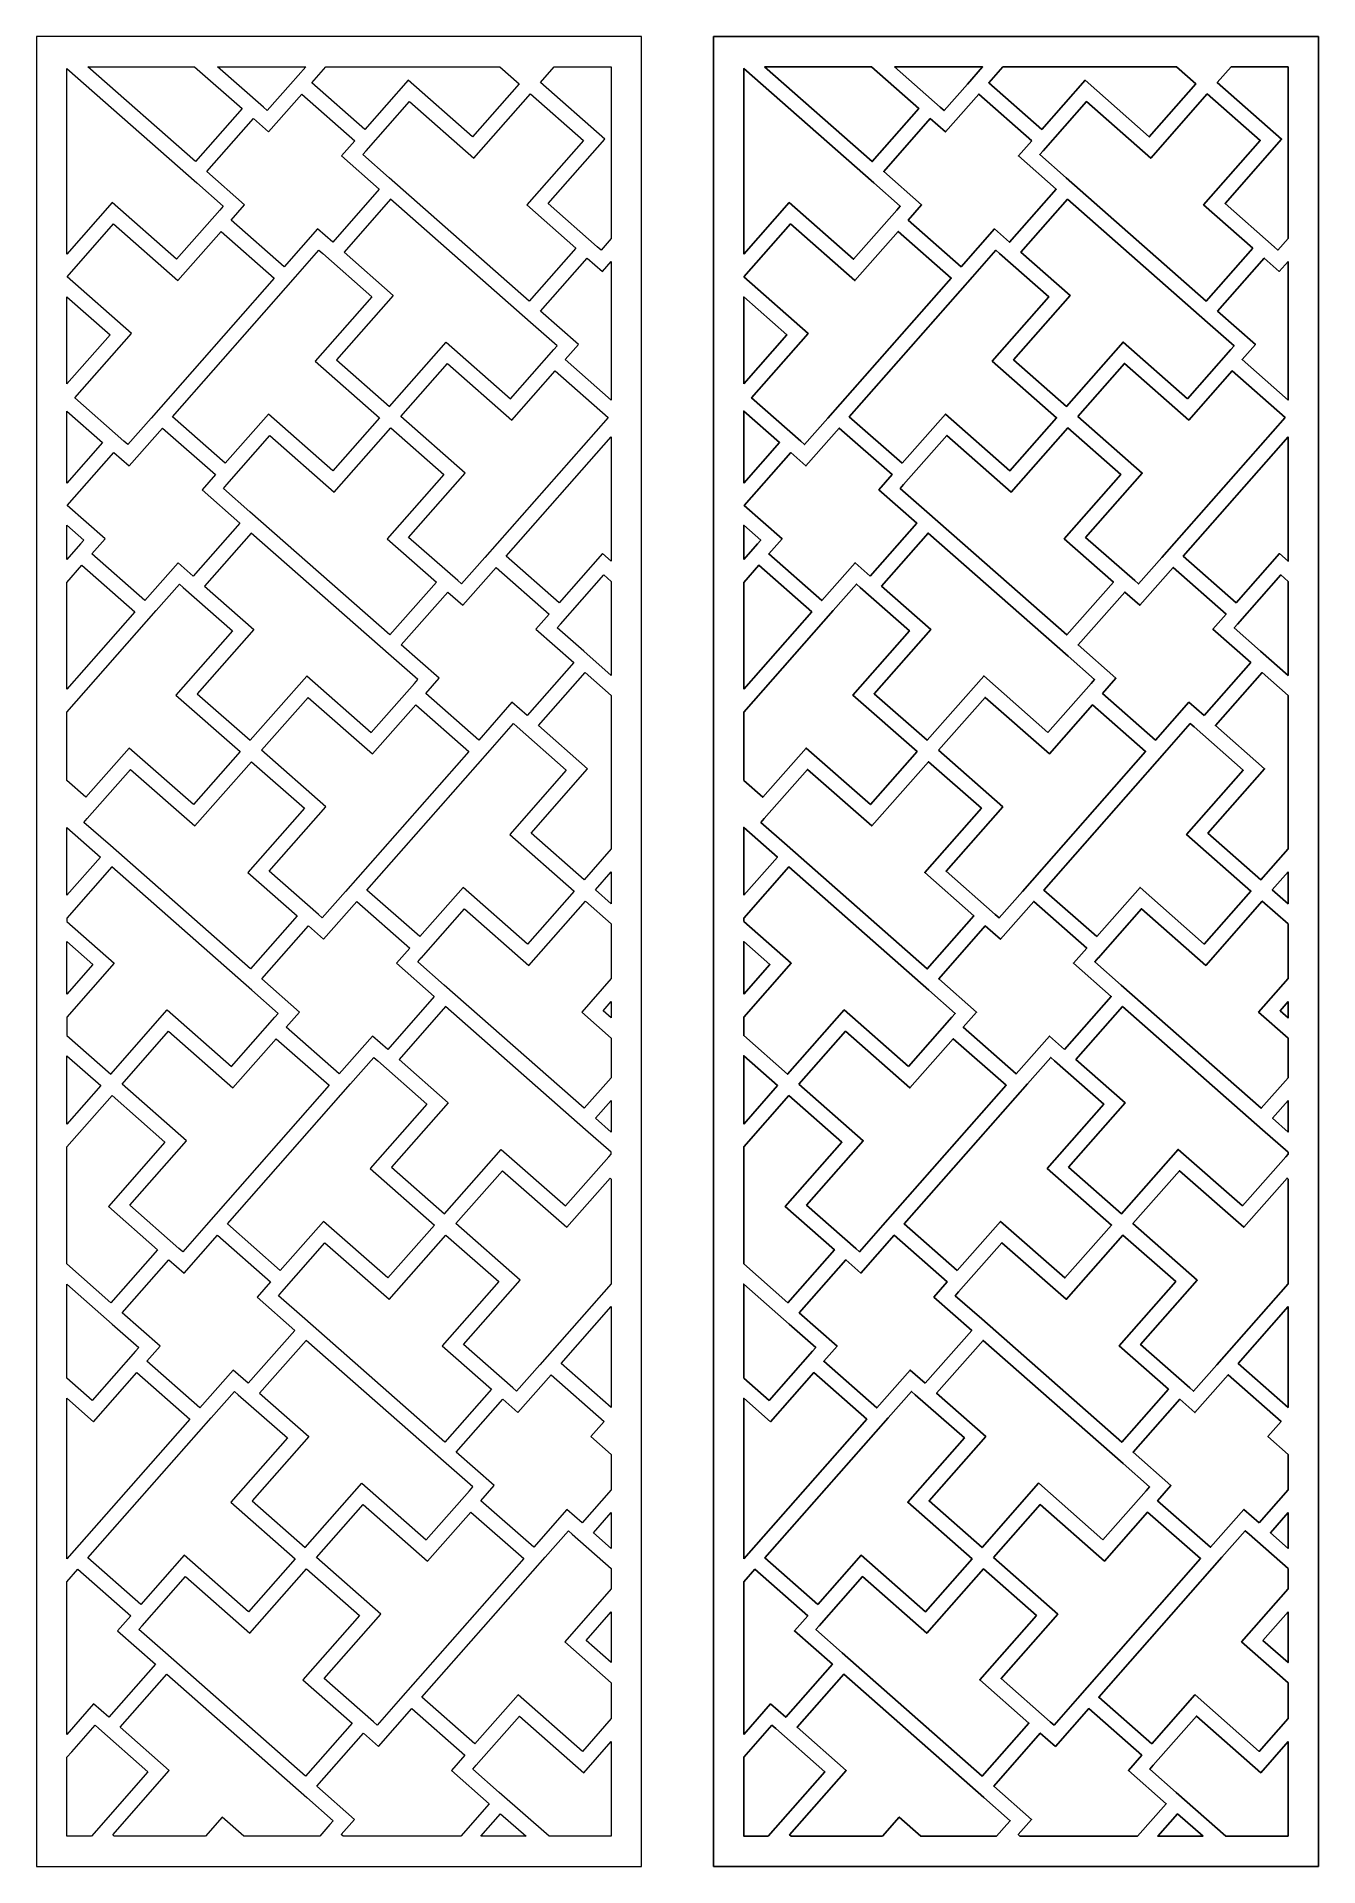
# Model space of a CAD drawing. Header units: centimetres. Extents: x -9.8 to 4.4, y -10 to 10.2.
import ezdxf

# ---------------------------------------------------------------- set-up
doc = ezdxf.new("R2010")
doc.units = ezdxf.units.CM
doc.header["$MEASUREMENT"] = 0
doc.layers.add('layer 1', color=7, linetype='Continuous')

msp = doc.modelspace()

# ---------------------------------------------------------------- linework, layer by layer
at = {"layer": 'layer 1', "color": 177, "lineweight": 9}
for points, knots in [([(-9.80583, 10.24756), (-9.80583, 10.24756), (-9.62076, 10.24756), (-9.62076, 10.24756), (-9.62076, 10.24756), (-9.62076, 10.24756), (-7.80067, 10.24756), (-7.80067, 10.24756), (-7.80067, 10.24756), (-7.80067, 10.24756), (-7.57805, 10.24756), (-7.57805, 10.24756), (-7.57805, 10.24756), (-7.57805, 10.24756), (-6.53975, 10.24756), (-6.53975, 10.24756), (-6.53975, 10.24756), (-6.53975, 10.24756), (-6.31724, 10.24756), (-6.31724, 10.24756), (-6.31724, 10.24756), (-5.25328, 10.24756), (-4.18931, 10.24756), (-3.12535, 10.24756), (-3.12535, 10.24756), (-3.12535, 3.51141), (-3.12535, -3.22474), (-3.12535, -9.96089), (-3.12535, -9.96089), (-3.12535, -9.96089), (-3.76656, -9.96089), (-3.76656, -9.96089), (-3.76656, -9.96089), (-3.76656, -9.96089), (-4.01933, -9.96089), (-4.01933, -9.96089), (-4.01933, -9.96089), (-4.01933, -9.96089), (-5.19301, -9.96089), (-5.19301, -9.96089), (-5.19301, -9.96089), (-5.19301, -9.96089), (-5.45171, -9.96089), (-5.45171, -9.96089), (-5.45171, -9.96089), (-5.45171, -9.96089), (-5.48967, -9.96089), (-5.48967, -9.96089), (-5.48967, -9.96089), (-5.48967, -9.96089), (-5.71215, -9.96089), (-5.71215, -9.96089), (-5.71215, -9.96089), (-5.71215, -9.96089), (-6.04165, -9.96089), (-6.04165, -9.96089), (-6.04165, -9.96089), (-6.04165, -9.96089), (-6.29443, -9.96089), (-6.29443, -9.96089), (-6.29443, -9.96089), (-6.29443, -9.96089), (-6.75046, -9.96089), (-6.75046, -9.96089), (-6.75046, -9.96089), (-6.75046, -9.96089), (-6.97296, -9.96089), (-6.97296, -9.96089), (-6.97296, -9.96089), (-6.97296, -9.96089), (-7.13686, -9.96089), (-7.13686, -9.96089), (-7.13686, -9.96089), (-7.13686, -9.96089), (-7.38977, -9.96089), (-7.38977, -9.96089), (-7.38977, -9.96089), (-7.38977, -9.96089), (-8.01127, -9.96089), (-8.01127, -9.96089), (-8.01127, -9.96089), (-8.01127, -9.96089), (-8.23376, -9.96089), (-8.23376, -9.96089), (-8.23376, -9.96089), (-8.23376, -9.96089), (-8.56924, -9.96089), (-8.56924, -9.96089), (-8.56924, -9.96089), (-8.56924, -9.96089), (-8.82202, -9.96089), (-8.82202, -9.96089), (-8.82202, -9.96089), (-8.82202, -9.96089), (-9.80583, -9.96089), (-9.80583, -9.96089), (-9.80583, -9.96089), (-9.80583, -3.31007), (-9.80583, 3.34076), (-9.80583, 9.99158), (-9.80583, 9.99158), (-9.80583, 9.99158), (-9.80583, 10.18797), (-9.80583, 10.18797), (-9.80583, 10.18797), (-9.80583, 10.18797), (-9.80583, 10.24756), (-9.80583, 10.24756)], [0, 0, 0, 0, 0.03571429, 0.03571429, 0.03571429, 0.03571429, 0.07142857, 0.07142857, 0.07142857, 0.07142857, 0.10714286, 0.10714286, 0.10714286, 0.10714286, 0.14285714, 0.14285714, 0.14285714, 0.14285714, 0.17857143, 0.17857143, 0.17857143, 0.17857143, 0.21428571, 0.21428571, 0.21428571, 0.21428571, 0.25, 0.25, 0.25, 0.25, 0.28571429, 0.28571429, 0.28571429, 0.28571429, 0.32142857, 0.32142857, 0.32142857, 0.32142857, 0.35714286, 0.35714286, 0.35714286, 0.35714286, 0.39285714, 0.39285714, 0.39285714, 0.39285714, 0.42857143, 0.42857143, 0.42857143, 0.42857143, 0.46428571, 0.46428571, 0.46428571, 0.46428571, 0.5, 0.5, 0.5, 0.5, 0.53571429, 0.53571429, 0.53571429, 0.53571429, 0.57142857, 0.57142857, 0.57142857, 0.57142857, 0.60714286, 0.60714286, 0.60714286, 0.60714286, 0.64285714, 0.64285714, 0.64285714, 0.64285714, 0.67857143, 0.67857143, 0.67857143, 0.67857143, 0.71428571, 0.71428571, 0.71428571, 0.71428571, 0.75, 0.75, 0.75, 0.75, 0.78571429, 0.78571429, 0.78571429, 0.78571429, 0.82142857, 0.82142857, 0.82142857, 0.82142857, 0.85714286, 0.85714286, 0.85714286, 0.85714286, 0.89285714, 0.89285714, 0.89285714, 0.89285714, 0.92857143, 0.92857143, 0.92857143, 0.92857143, 1, 1, 1, 1]), ([(-9.24128, 9.91353), (-9.24128, 9.91353), (-8.05197, 8.86669), (-8.05197, 8.86669), (-8.05197, 8.86669), (-8.05197, 8.86669), (-7.53709, 9.45167), (-7.53709, 9.45167), (-7.53709, 9.45167), (-7.53709, 9.45167), (-8.0618, 9.91353), (-8.0618, 9.91353), (-8.0618, 9.91353), (-8.0618, 9.91353), (-9.24128, 9.91353), (-9.24128, 9.91353)], [0, 0, 0, 0, 0.2, 0.2, 0.2, 0.2, 0.4, 0.4, 0.4, 0.4, 0.6, 0.6, 0.6, 0.6, 1, 1, 1, 1]), ([(-7.80889, 9.91353), (-7.80889, 9.91353), (-7.3013, 9.46676), (-7.3013, 9.46676), (-7.3013, 9.46676), (-7.3013, 9.46676), (-7.30137, 9.46669), (-7.30137, 9.46669), (-7.30137, 9.46669), (-7.30137, 9.46669), (-7.25952, 9.42985), (-7.25952, 9.42985), (-7.25952, 9.42985), (-7.25952, 9.42985), (-7.00203, 9.72237), (-7.00203, 9.72237), (-7.00203, 9.72237), (-7.00203, 9.72237), (-6.83376, 9.91353), (-6.83376, 9.91353), (-6.83376, 9.91353), (-6.83376, 9.91353), (-7.80889, 9.91353), (-7.80889, 9.91353)], [0, 0, 0, 0, 0.14285714, 0.14285714, 0.14285714, 0.14285714, 0.28571429, 0.28571429, 0.28571429, 0.28571429, 0.42857143, 0.42857143, 0.42857143, 0.42857143, 0.57142857, 0.57142857, 0.57142857, 0.57142857, 0.71428571, 0.71428571, 0.71428571, 0.71428571, 1, 1, 1, 1]), ([(-6.61126, 9.91353), (-6.61126, 9.91353), (-6.76625, 9.73745), (-6.76625, 9.73745), (-6.76625, 9.73745), (-6.76625, 9.73745), (-6.18129, 9.22254), (-6.18129, 9.22254), (-6.18129, 9.22254), (-6.18129, 9.22254), (-5.70312, 9.7658), (-5.70312, 9.7658), (-5.70312, 9.7658), (-5.70312, 9.7658), (-5.70304, 9.76573), (-5.70304, 9.76573), (-5.70304, 9.76573), (-5.70304, 9.76573), (-4.99272, 9.14049), (-4.99272, 9.14049), (-4.99272, 9.14049), (-4.99272, 9.14049), (-4.47776, 9.72552), (-4.47776, 9.72552), (-4.47776, 9.72552), (-4.47776, 9.72552), (-4.69136, 9.91353), (-4.69136, 9.91353), (-4.69136, 9.91353), (-4.69136, 9.91353), (-6.61126, 9.91353), (-6.61126, 9.91353)], [0, 0, 0, 0, 0.11111111, 0.11111111, 0.11111111, 0.11111111, 0.22222222, 0.22222222, 0.22222222, 0.22222222, 0.33333333, 0.33333333, 0.33333333, 0.33333333, 0.44444444, 0.44444444, 0.44444444, 0.44444444, 0.55555556, 0.55555556, 0.55555556, 0.55555556, 0.66666667, 0.66666667, 0.66666667, 0.66666667, 0.77777778, 0.77777778, 0.77777778, 0.77777778, 1, 1, 1, 1]), ([(-4.08965, 9.91353), (-4.08965, 9.91353), (-4.24198, 9.74048), (-4.24198, 9.74048), (-4.24198, 9.74048), (-4.24198, 9.74048), (-3.53165, 9.11523), (-3.53165, 9.11523), (-3.53165, 9.11523), (-3.53165, 9.11523), (-3.53171, 9.11516), (-3.53171, 9.11516), (-3.53171, 9.11516), (-3.53171, 9.11516), (-3.53165, 9.11509), (-3.53165, 9.11509), (-3.53165, 9.11509), (-3.53165, 9.11509), (-4.15687, 8.40477), (-4.15687, 8.40477), (-4.15687, 8.40477), (-4.15687, 8.40477), (-3.6137, 7.92666), (-3.6137, 7.92666), (-3.6137, 7.92666), (-3.6137, 7.92666), (-3.61376, 7.92659), (-3.61376, 7.92659), (-3.61376, 7.92659), (-3.61376, 7.92659), (-3.57191, 7.88975), (-3.57191, 7.88975), (-3.57191, 7.88975), (-3.57191, 7.88975), (-3.45937, 8.01761), (-3.45937, 8.01761), (-3.45937, 8.01761), (-3.45937, 8.01761), (-3.45937, 9.91353), (-3.45937, 9.91353), (-3.45937, 9.91353), (-3.45937, 9.91353), (-4.08965, 9.91353), (-4.08965, 9.91353)], [0, 0, 0, 0, 0.08333333, 0.08333333, 0.08333333, 0.08333333, 0.16666667, 0.16666667, 0.16666667, 0.16666667, 0.25, 0.25, 0.25, 0.25, 0.33333333, 0.33333333, 0.33333333, 0.33333333, 0.41666667, 0.41666667, 0.41666667, 0.41666667, 0.5, 0.5, 0.5, 0.5, 0.58333333, 0.58333333, 0.58333333, 0.58333333, 0.66666667, 0.66666667, 0.66666667, 0.66666667, 0.75, 0.75, 0.75, 0.75, 0.83333333, 0.83333333, 0.83333333, 0.83333333, 1, 1, 1, 1]), ([(-9.4718, 7.84332), (-9.4718, 7.84332), (-8.96979, 8.41365), (-8.96979, 8.41365), (-8.96979, 8.41365), (-8.96979, 8.41365), (-8.96973, 8.41372), (-8.96973, 8.41372), (-8.96973, 8.41372), (-8.96973, 8.41372), (-8.25933, 7.78841), (-8.25933, 7.78841), (-8.25933, 7.78841), (-8.25933, 7.78841), (-7.78122, 8.33159), (-7.78122, 8.33159), (-7.78122, 8.33159), (-7.78122, 8.33159), (-7.74438, 8.37345), (-7.74438, 8.37345), (-7.74438, 8.37345), (-7.74438, 8.37345), (-8.03689, 8.63092), (-8.03689, 8.63092), (-8.03689, 8.63092), (-8.03689, 8.63092), (-9.4718, 9.89396), (-9.4718, 9.89396), (-9.4718, 9.89396), (-9.4718, 9.89396), (-9.4718, 7.84332), (-9.4718, 7.84332)], [0, 0, 0, 0, 0.11111111, 0.11111111, 0.11111111, 0.11111111, 0.22222222, 0.22222222, 0.22222222, 0.22222222, 0.33333333, 0.33333333, 0.33333333, 0.33333333, 0.44444444, 0.44444444, 0.44444444, 0.44444444, 0.55555556, 0.55555556, 0.55555556, 0.55555556, 0.66666667, 0.66666667, 0.66666667, 0.66666667, 0.77777778, 0.77777778, 0.77777778, 0.77777778, 1, 1, 1, 1]), ([(-6.29165, 9.09718), (-6.29165, 9.09718), (-6.8766, 9.61208), (-6.8766, 9.61208), (-6.8766, 9.61208), (-6.8766, 9.61208), (-7.2445, 9.19412), (-7.2445, 9.19412), (-7.2445, 9.19412), (-7.2445, 9.19412), (-7.41171, 9.34132), (-7.41171, 9.34132), (-7.41171, 9.34132), (-7.41171, 9.34132), (-7.92662, 8.75636), (-7.92662, 8.75636), (-7.92662, 8.75636), (-7.92662, 8.75636), (-7.50866, 8.38846), (-7.50866, 8.38846), (-7.50866, 8.38846), (-7.50866, 8.38846), (-7.65585, 8.22124), (-7.65585, 8.22124), (-7.65585, 8.22124), (-7.65585, 8.22124), (-7.07081, 7.70628), (-7.07081, 7.70628), (-7.07081, 7.70628), (-7.07081, 7.70628), (-6.70293, 8.12424), (-6.70293, 8.12424), (-6.70293, 8.12424), (-6.70293, 8.12424), (-6.53578, 7.9771), (-6.53578, 7.9771), (-6.53578, 7.9771), (-6.53578, 7.9771), (-6.02083, 8.56213), (-6.02083, 8.56213), (-6.02083, 8.56213), (-6.02083, 8.56213), (-6.43877, 8.93003), (-6.43877, 8.93003), (-6.43877, 8.93003), (-6.43877, 8.93003), (-6.29165, 9.09718), (-6.29165, 9.09718)], [0, 0, 0, 0, 0.07692308, 0.07692308, 0.07692308, 0.07692308, 0.15384615, 0.15384615, 0.15384615, 0.15384615, 0.23076923, 0.23076923, 0.23076923, 0.23076923, 0.30769231, 0.30769231, 0.30769231, 0.30769231, 0.38461538, 0.38461538, 0.38461538, 0.38461538, 0.46153846, 0.46153846, 0.46153846, 0.46153846, 0.53846154, 0.53846154, 0.53846154, 0.53846154, 0.61538462, 0.61538462, 0.61538462, 0.61538462, 0.69230769, 0.69230769, 0.69230769, 0.69230769, 0.76923077, 0.76923077, 0.76923077, 0.76923077, 0.84615385, 0.84615385, 0.84615385, 0.84615385, 1, 1, 1, 1]), ([(-3.84949, 7.91157), (-3.84949, 7.91157), (-4.39265, 8.38968), (-4.39265, 8.38968), (-4.39265, 8.38968), (-4.39265, 8.38968), (-4.3926, 8.38975), (-4.3926, 8.38975), (-4.3926, 8.38975), (-4.3926, 8.38975), (-4.39268, 8.38982), (-4.39268, 8.38982), (-4.39268, 8.38982), (-4.39268, 8.38982), (-3.76742, 9.10015), (-3.76742, 9.10015), (-3.76742, 9.10015), (-3.76742, 9.10015), (-4.35238, 9.61504), (-4.35238, 9.61504), (-4.35238, 9.61504), (-4.35238, 9.61504), (-4.97764, 8.90471), (-4.97764, 8.90471), (-4.97764, 8.90471), (-4.97764, 8.90471), (-4.97771, 8.90477), (-4.97771, 8.90477), (-4.97771, 8.90477), (-4.97771, 8.90477), (-5.68804, 9.53002), (-5.68804, 9.53002), (-5.68804, 9.53002), (-5.68804, 9.53002), (-6.16621, 8.98678), (-6.16621, 8.98678), (-6.16621, 8.98678), (-6.16621, 8.98678), (-6.16628, 8.98684), (-6.16628, 8.98684), (-6.16628, 8.98684), (-6.16628, 8.98684), (-6.20306, 8.94504), (-6.20306, 8.94504), (-6.20306, 8.94504), (-6.20306, 8.94504), (-5.91054, 8.68758), (-5.91054, 8.68758), (-5.91054, 8.68758), (-5.91054, 8.68758), (-4.36438, 7.3266), (-4.36438, 7.3266), (-4.36438, 7.3266), (-4.36438, 7.3266), (-3.84949, 7.91157), (-3.84949, 7.91157)], [0, 0, 0, 0, 0.06666667, 0.06666667, 0.06666667, 0.06666667, 0.13333333, 0.13333333, 0.13333333, 0.13333333, 0.2, 0.2, 0.2, 0.2, 0.26666667, 0.26666667, 0.26666667, 0.26666667, 0.33333333, 0.33333333, 0.33333333, 0.33333333, 0.4, 0.4, 0.4, 0.4, 0.46666667, 0.46666667, 0.46666667, 0.46666667, 0.53333333, 0.53333333, 0.53333333, 0.53333333, 0.6, 0.6, 0.6, 0.6, 0.66666667, 0.66666667, 0.66666667, 0.66666667, 0.73333333, 0.73333333, 0.73333333, 0.73333333, 0.8, 0.8, 0.8, 0.8, 0.86666667, 0.86666667, 0.86666667, 0.86666667, 1, 1, 1, 1]), ([(-4.57173, 6.24831), (-4.57173, 6.24831), (-5.28212, 6.87363), (-5.28212, 6.87363), (-5.28212, 6.87363), (-5.28212, 6.87363), (-5.2822, 6.87355), (-5.2822, 6.87355), (-5.2822, 6.87355), (-5.2822, 6.87355), (-5.90743, 6.16323), (-5.90743, 6.16323), (-5.90743, 6.16323), (-5.90743, 6.16323), (-6.49247, 6.67819), (-6.49247, 6.67819), (-6.49247, 6.67819), (-6.49247, 6.67819), (-5.86716, 7.38859), (-5.86716, 7.38859), (-5.86716, 7.38859), (-5.86716, 7.38859), (-6.41042, 7.86676), (-6.41042, 7.86676), (-6.41042, 7.86676), (-6.41042, 7.86676), (-5.89546, 8.45179), (-5.89546, 8.45179), (-5.89546, 8.45179), (-5.89546, 8.45179), (-4.3493, 7.09084), (-4.3493, 7.09084), (-4.3493, 7.09084), (-4.3493, 7.09084), (-4.05677, 6.83336), (-4.05677, 6.83336), (-4.05677, 6.83336), (-4.05677, 6.83336), (-4.09362, 6.7915), (-4.09362, 6.7915), (-4.09362, 6.7915), (-4.09362, 6.7915), (-4.57173, 6.24831), (-4.57173, 6.24831)], [0, 0, 0, 0, 0.08333333, 0.08333333, 0.08333333, 0.08333333, 0.16666667, 0.16666667, 0.16666667, 0.16666667, 0.25, 0.25, 0.25, 0.25, 0.33333333, 0.33333333, 0.33333333, 0.33333333, 0.41666667, 0.41666667, 0.41666667, 0.41666667, 0.5, 0.5, 0.5, 0.5, 0.58333333, 0.58333333, 0.58333333, 0.58333333, 0.66666667, 0.66666667, 0.66666667, 0.66666667, 0.75, 0.75, 0.75, 0.75, 0.83333333, 0.83333333, 0.83333333, 0.83333333, 1, 1, 1, 1]), ([(-9.46968, 7.59298), (-9.46968, 7.59298), (-8.75934, 6.96772), (-8.75934, 6.96772), (-8.75934, 6.96772), (-8.75934, 6.96772), (-8.75941, 6.96765), (-8.75941, 6.96765), (-8.75941, 6.96765), (-8.75941, 6.96765), (-8.75933, 6.9676), (-8.75933, 6.9676), (-8.75933, 6.9676), (-8.75933, 6.9676), (-9.38458, 6.25728), (-9.38458, 6.25728), (-9.38458, 6.25728), (-9.38458, 6.25728), (-8.84141, 5.77915), (-8.84141, 5.77915), (-8.84141, 5.77915), (-8.84141, 5.77915), (-8.84147, 5.77907), (-8.84147, 5.77907), (-8.84147, 5.77907), (-8.84147, 5.77907), (-8.7996, 5.74224), (-8.7996, 5.74224), (-8.7996, 5.74224), (-8.7996, 5.74224), (-8.54213, 6.03475), (-8.54213, 6.03475), (-8.54213, 6.03475), (-8.54213, 6.03475), (-7.18117, 7.58092), (-7.18117, 7.58092), (-7.18117, 7.58092), (-7.18117, 7.58092), (-7.7662, 8.09588), (-7.7662, 8.09588), (-7.7662, 8.09588), (-7.7662, 8.09588), (-8.24431, 7.5527), (-8.24431, 7.5527), (-8.24431, 7.5527), (-8.24431, 7.5527), (-8.24438, 7.55262), (-8.24438, 7.55262), (-8.24438, 7.55262), (-8.24438, 7.55262), (-8.95478, 8.17794), (-8.95478, 8.17794), (-8.95478, 8.17794), (-8.95478, 8.17794), (-9.46968, 7.59298), (-9.46968, 7.59298)], [0, 0, 0, 0, 0.06666667, 0.06666667, 0.06666667, 0.06666667, 0.13333333, 0.13333333, 0.13333333, 0.13333333, 0.2, 0.2, 0.2, 0.2, 0.26666667, 0.26666667, 0.26666667, 0.26666667, 0.33333333, 0.33333333, 0.33333333, 0.33333333, 0.4, 0.4, 0.4, 0.4, 0.46666667, 0.46666667, 0.46666667, 0.46666667, 0.53333333, 0.53333333, 0.53333333, 0.53333333, 0.6, 0.6, 0.6, 0.6, 0.66666667, 0.66666667, 0.66666667, 0.66666667, 0.73333333, 0.73333333, 0.73333333, 0.73333333, 0.8, 0.8, 0.8, 0.8, 0.86666667, 0.86666667, 0.86666667, 0.86666667, 1, 1, 1, 1]), ([(-7.72138, 5.53494), (-7.72138, 5.53494), (-7.24321, 6.07819), (-7.24321, 6.07819), (-7.24321, 6.07819), (-7.24321, 6.07819), (-7.24314, 6.07814), (-7.24314, 6.07814), (-7.24314, 6.07814), (-7.24314, 6.07814), (-6.53282, 5.45288), (-6.53282, 5.45288), (-6.53282, 5.45288), (-6.53282, 5.45288), (-6.01786, 6.03793), (-6.01786, 6.03793), (-6.01786, 6.03793), (-6.01786, 6.03793), (-6.72818, 6.66316), (-6.72818, 6.66316), (-6.72818, 6.66316), (-6.72818, 6.66316), (-6.10288, 7.37356), (-6.10288, 7.37356), (-6.10288, 7.37356), (-6.10288, 7.37356), (-6.64613, 7.85174), (-6.64613, 7.85174), (-6.64613, 7.85174), (-6.64613, 7.85174), (-6.68792, 7.88852), (-6.68792, 7.88852), (-6.68792, 7.88852), (-6.68792, 7.88852), (-6.94539, 7.59601), (-6.94539, 7.59601), (-6.94539, 7.59601), (-6.94539, 7.59601), (-8.30636, 6.04984), (-8.30636, 6.04984), (-8.30636, 6.04984), (-8.30636, 6.04984), (-7.72138, 5.53494), (-7.72138, 5.53494)], [0, 0, 0, 0, 0.08333333, 0.08333333, 0.08333333, 0.08333333, 0.16666667, 0.16666667, 0.16666667, 0.16666667, 0.25, 0.25, 0.25, 0.25, 0.33333333, 0.33333333, 0.33333333, 0.33333333, 0.41666667, 0.41666667, 0.41666667, 0.41666667, 0.5, 0.5, 0.5, 0.5, 0.58333333, 0.58333333, 0.58333333, 0.58333333, 0.66666667, 0.66666667, 0.66666667, 0.66666667, 0.75, 0.75, 0.75, 0.75, 0.83333333, 0.83333333, 0.83333333, 0.83333333, 1, 1, 1, 1]), ([(-3.45937, 7.76481), (-3.45937, 7.76481), (-3.55689, 7.65403), (-3.55689, 7.65403), (-3.55689, 7.65403), (-3.55689, 7.65403), (-3.72412, 7.80123), (-3.72412, 7.80123), (-3.72412, 7.80123), (-3.72412, 7.80123), (-4.23901, 7.21626), (-4.23901, 7.21626), (-4.23901, 7.21626), (-4.23901, 7.21626), (-3.82106, 6.84837), (-3.82106, 6.84837), (-3.82106, 6.84837), (-3.82106, 6.84837), (-3.96825, 6.68114), (-3.96825, 6.68114), (-3.96825, 6.68114), (-3.96825, 6.68114), (-3.45937, 6.23322), (-3.45937, 6.23322), (-3.45937, 6.23322), (-3.45937, 6.23322), (-3.45937, 7.76481), (-3.45937, 7.76481)], [0, 0, 0, 0, 0.125, 0.125, 0.125, 0.125, 0.25, 0.25, 0.25, 0.25, 0.375, 0.375, 0.375, 0.375, 0.5, 0.5, 0.5, 0.5, 0.625, 0.625, 0.625, 0.625, 0.75, 0.75, 0.75, 0.75, 1, 1, 1, 1]), ([(-9.4718, 6.41109), (-9.4718, 6.41109), (-8.99512, 6.95264), (-8.99512, 6.95264), (-8.99512, 6.95264), (-8.99512, 6.95264), (-9.4718, 7.37224), (-9.4718, 7.37224), (-9.4718, 7.37224), (-9.4718, 7.37224), (-9.4718, 6.41109), (-9.4718, 6.41109)], [0, 0, 0, 0, 0.25, 0.25, 0.25, 0.25, 0.5, 0.5, 0.5, 0.5, 1, 1, 1, 1]), ([(-5.78207, 6.05288), (-5.78207, 6.05288), (-5.07174, 5.42763), (-5.07174, 5.42763), (-5.07174, 5.42763), (-5.07174, 5.42763), (-5.0718, 5.42756), (-5.0718, 5.42756), (-5.0718, 5.42756), (-5.0718, 5.42756), (-5.07173, 5.42749), (-5.07173, 5.42749), (-5.07173, 5.42749), (-5.07173, 5.42749), (-5.69699, 4.71717), (-5.69699, 4.71717), (-5.69699, 4.71717), (-5.69699, 4.71717), (-5.1538, 4.23905), (-5.1538, 4.23905), (-5.1538, 4.23905), (-5.1538, 4.23905), (-5.15387, 4.23899), (-5.15387, 4.23899), (-5.15387, 4.23899), (-5.15387, 4.23899), (-5.11201, 4.20214), (-5.11201, 4.20214), (-5.11201, 4.20214), (-5.11201, 4.20214), (-4.85453, 4.49467), (-4.85453, 4.49467), (-4.85453, 4.49467), (-4.85453, 4.49467), (-3.49356, 6.04082), (-3.49356, 6.04082), (-3.49356, 6.04082), (-3.49356, 6.04082), (-4.07861, 6.55577), (-4.07861, 6.55577), (-4.07861, 6.55577), (-4.07861, 6.55577), (-4.55671, 6.0126), (-4.55671, 6.0126), (-4.55671, 6.0126), (-4.55671, 6.0126), (-4.55677, 6.01254), (-4.55677, 6.01254), (-4.55677, 6.01254), (-4.55677, 6.01254), (-5.26718, 6.63783), (-5.26718, 6.63783), (-5.26718, 6.63783), (-5.26718, 6.63783), (-5.78207, 6.05288), (-5.78207, 6.05288)], [0, 0, 0, 0, 0.06666667, 0.06666667, 0.06666667, 0.06666667, 0.13333333, 0.13333333, 0.13333333, 0.13333333, 0.2, 0.2, 0.2, 0.2, 0.26666667, 0.26666667, 0.26666667, 0.26666667, 0.33333333, 0.33333333, 0.33333333, 0.33333333, 0.4, 0.4, 0.4, 0.4, 0.46666667, 0.46666667, 0.46666667, 0.46666667, 0.53333333, 0.53333333, 0.53333333, 0.53333333, 0.6, 0.6, 0.6, 0.6, 0.66666667, 0.66666667, 0.66666667, 0.66666667, 0.73333333, 0.73333333, 0.73333333, 0.73333333, 0.8, 0.8, 0.8, 0.8, 0.86666667, 0.86666667, 0.86666667, 0.86666667, 1, 1, 1, 1]), ([(-9.4718, 5.31574), (-9.4718, 5.31574), (-9.07717, 5.76407), (-9.07717, 5.76407), (-9.07717, 5.76407), (-9.07717, 5.76407), (-9.4718, 6.11142), (-9.4718, 6.11142), (-9.4718, 6.11142), (-9.4718, 6.11142), (-9.4718, 5.31574), (-9.4718, 5.31574)], [0, 0, 0, 0, 0.25, 0.25, 0.25, 0.25, 0.5, 0.5, 0.5, 0.5, 1, 1, 1, 1]), ([(-8.07587, 4.28951), (-8.07587, 4.28951), (-7.56091, 4.87454), (-7.56091, 4.87454), (-7.56091, 4.87454), (-7.56091, 4.87454), (-7.97885, 5.24242), (-7.97885, 5.24242), (-7.97885, 5.24242), (-7.97885, 5.24242), (-7.83174, 5.40957), (-7.83174, 5.40957), (-7.83174, 5.40957), (-7.83174, 5.40957), (-8.4167, 5.92448), (-8.4167, 5.92448), (-8.4167, 5.92448), (-8.4167, 5.92448), (-8.78459, 5.50653), (-8.78459, 5.50653), (-8.78459, 5.50653), (-8.78459, 5.50653), (-8.95182, 5.65371), (-8.95182, 5.65371), (-8.95182, 5.65371), (-8.95182, 5.65371), (-9.46672, 5.06875), (-9.46672, 5.06875), (-9.46672, 5.06875), (-9.46672, 5.06875), (-9.04876, 4.70086), (-9.04876, 4.70086), (-9.04876, 4.70086), (-9.04876, 4.70086), (-9.19595, 4.53364), (-9.19595, 4.53364), (-9.19595, 4.53364), (-9.19595, 4.53364), (-8.61091, 4.01869), (-8.61091, 4.01869), (-8.61091, 4.01869), (-8.61091, 4.01869), (-8.24302, 4.43664), (-8.24302, 4.43664), (-8.24302, 4.43664), (-8.24302, 4.43664), (-8.07587, 4.28951), (-8.07587, 4.28951)], [0, 0, 0, 0, 0.07692308, 0.07692308, 0.07692308, 0.07692308, 0.15384615, 0.15384615, 0.15384615, 0.15384615, 0.23076923, 0.23076923, 0.23076923, 0.23076923, 0.30769231, 0.30769231, 0.30769231, 0.30769231, 0.38461538, 0.38461538, 0.38461538, 0.38461538, 0.46153846, 0.46153846, 0.46153846, 0.46153846, 0.53846154, 0.53846154, 0.53846154, 0.53846154, 0.61538462, 0.61538462, 0.61538462, 0.61538462, 0.69230769, 0.69230769, 0.69230769, 0.69230769, 0.76923077, 0.76923077, 0.76923077, 0.76923077, 0.84615385, 0.84615385, 0.84615385, 0.84615385, 1, 1, 1, 1]), ([(-7.45065, 4.99996), (-7.45065, 4.99996), (-5.90447, 3.639), (-5.90447, 3.639), (-5.90447, 3.639), (-5.90447, 3.639), (-5.38958, 4.22398), (-5.38958, 4.22398), (-5.38958, 4.22398), (-5.38958, 4.22398), (-5.93275, 4.70208), (-5.93275, 4.70208), (-5.93275, 4.70208), (-5.93275, 4.70208), (-5.93268, 4.70216), (-5.93268, 4.70216), (-5.93268, 4.70216), (-5.93268, 4.70216), (-5.93276, 4.70222), (-5.93276, 4.70222), (-5.93276, 4.70222), (-5.93276, 4.70222), (-5.30752, 5.41255), (-5.30752, 5.41255), (-5.30752, 5.41255), (-5.30752, 5.41255), (-5.89249, 5.92744), (-5.89249, 5.92744), (-5.89249, 5.92744), (-5.89249, 5.92744), (-6.51772, 5.21712), (-6.51772, 5.21712), (-6.51772, 5.21712), (-6.51772, 5.21712), (-6.51779, 5.21718), (-6.51779, 5.21718), (-6.51779, 5.21718), (-6.51779, 5.21718), (-7.22813, 5.84243), (-7.22813, 5.84243), (-7.22813, 5.84243), (-7.22813, 5.84243), (-7.7063, 5.29917), (-7.7063, 5.29917), (-7.7063, 5.29917), (-7.7063, 5.29917), (-7.70637, 5.29924), (-7.70637, 5.29924), (-7.70637, 5.29924), (-7.70637, 5.29924), (-7.74315, 5.25745), (-7.74315, 5.25745), (-7.74315, 5.25745), (-7.74315, 5.25745), (-7.45065, 4.99996), (-7.45065, 4.99996)], [0, 0, 0, 0, 0.06666667, 0.06666667, 0.06666667, 0.06666667, 0.13333333, 0.13333333, 0.13333333, 0.13333333, 0.2, 0.2, 0.2, 0.2, 0.26666667, 0.26666667, 0.26666667, 0.26666667, 0.33333333, 0.33333333, 0.33333333, 0.33333333, 0.4, 0.4, 0.4, 0.4, 0.46666667, 0.46666667, 0.46666667, 0.46666667, 0.53333333, 0.53333333, 0.53333333, 0.53333333, 0.6, 0.6, 0.6, 0.6, 0.66666667, 0.66666667, 0.66666667, 0.66666667, 0.73333333, 0.73333333, 0.73333333, 0.73333333, 0.8, 0.8, 0.8, 0.8, 0.86666667, 0.86666667, 0.86666667, 0.86666667, 1, 1, 1, 1]), ([(-3.45937, 5.82689), (-3.45937, 5.82689), (-4.61876, 4.50975), (-4.61876, 4.50975), (-4.61876, 4.50975), (-4.61876, 4.50975), (-4.03379, 3.99485), (-4.03379, 3.99485), (-4.03379, 3.99485), (-4.03379, 3.99485), (-3.55561, 4.5381), (-3.55561, 4.5381), (-3.55561, 4.5381), (-3.55561, 4.5381), (-3.55554, 4.53803), (-3.55554, 4.53803), (-3.55554, 4.53803), (-3.55554, 4.53803), (-3.45937, 4.45338), (-3.45937, 4.45338), (-3.45937, 4.45338), (-3.45937, 4.45338), (-3.45937, 5.82689), (-3.45937, 5.82689)], [0, 0, 0, 0, 0.14285714, 0.14285714, 0.14285714, 0.14285714, 0.28571429, 0.28571429, 0.28571429, 0.28571429, 0.42857143, 0.42857143, 0.42857143, 0.42857143, 0.57142857, 0.57142857, 0.57142857, 0.57142857, 0.71428571, 0.71428571, 0.71428571, 0.71428571, 1, 1, 1, 1]), ([(-9.4718, 4.47302), (-9.4718, 4.47302), (-9.32131, 4.64399), (-9.32131, 4.64399), (-9.32131, 4.64399), (-9.32131, 4.64399), (-9.28446, 4.68585), (-9.28446, 4.68585), (-9.28446, 4.68585), (-9.28446, 4.68585), (-9.4718, 4.85075), (-9.4718, 4.85075), (-9.4718, 4.85075), (-9.4718, 4.85075), (-9.4718, 4.47302), (-9.4718, 4.47302)], [0, 0, 0, 0, 0.2, 0.2, 0.2, 0.2, 0.4, 0.4, 0.4, 0.4, 0.6, 0.6, 0.6, 0.6, 1, 1, 1, 1]), ([(-6.11183, 2.56072), (-6.11183, 2.56072), (-6.82223, 3.18602), (-6.82223, 3.18602), (-6.82223, 3.18602), (-6.82223, 3.18602), (-6.82229, 3.18596), (-6.82229, 3.18596), (-6.82229, 3.18596), (-6.82229, 3.18596), (-7.44753, 2.47561), (-7.44753, 2.47561), (-7.44753, 2.47561), (-7.44753, 2.47561), (-8.03256, 2.99058), (-8.03256, 2.99058), (-8.03256, 2.99058), (-8.03256, 2.99058), (-7.40726, 3.70098), (-7.40726, 3.70098), (-7.40726, 3.70098), (-7.40726, 3.70098), (-7.95052, 4.17916), (-7.95052, 4.17916), (-7.95052, 4.17916), (-7.95052, 4.17916), (-7.43555, 4.76419), (-7.43555, 4.76419), (-7.43555, 4.76419), (-7.43555, 4.76419), (-5.88938, 3.40323), (-5.88938, 3.40323), (-5.88938, 3.40323), (-5.88938, 3.40323), (-5.59687, 3.14576), (-5.59687, 3.14576), (-5.59687, 3.14576), (-5.59687, 3.14576), (-5.63371, 3.10389), (-5.63371, 3.10389), (-5.63371, 3.10389), (-5.63371, 3.10389), (-6.11183, 2.56072), (-6.11183, 2.56072)], [0, 0, 0, 0, 0.08333333, 0.08333333, 0.08333333, 0.08333333, 0.16666667, 0.16666667, 0.16666667, 0.16666667, 0.25, 0.25, 0.25, 0.25, 0.33333333, 0.33333333, 0.33333333, 0.33333333, 0.41666667, 0.41666667, 0.41666667, 0.41666667, 0.5, 0.5, 0.5, 0.5, 0.58333333, 0.58333333, 0.58333333, 0.58333333, 0.66666667, 0.66666667, 0.66666667, 0.66666667, 0.75, 0.75, 0.75, 0.75, 0.83333333, 0.83333333, 0.83333333, 0.83333333, 1, 1, 1, 1]), ([(-9.4718, 3.04064), (-9.4718, 3.04064), (-8.72127, 3.89331), (-8.72127, 3.89331), (-8.72127, 3.89331), (-8.72127, 3.89331), (-9.30629, 4.40828), (-9.30629, 4.40828), (-9.30629, 4.40828), (-9.30629, 4.40828), (-9.4718, 4.22024), (-9.4718, 4.22024), (-9.4718, 4.22024), (-9.4718, 4.22024), (-9.4718, 3.04064), (-9.4718, 3.04064)], [0, 0, 0, 0, 0.2, 0.2, 0.2, 0.2, 0.4, 0.4, 0.4, 0.4, 0.6, 0.6, 0.6, 0.6, 1, 1, 1, 1]), ([(-4.38826, 2.74941), (-4.38826, 2.74941), (-3.87331, 3.33443), (-3.87331, 3.33443), (-3.87331, 3.33443), (-3.87331, 3.33443), (-4.29125, 3.70234), (-4.29125, 3.70234), (-4.29125, 3.70234), (-4.29125, 3.70234), (-4.14413, 3.86948), (-4.14413, 3.86948), (-4.14413, 3.86948), (-4.14413, 3.86948), (-4.7291, 4.38439), (-4.7291, 4.38439), (-4.7291, 4.38439), (-4.7291, 4.38439), (-5.09699, 3.96643), (-5.09699, 3.96643), (-5.09699, 3.96643), (-5.09699, 3.96643), (-5.26422, 4.11362), (-5.26422, 4.11362), (-5.26422, 4.11362), (-5.26422, 4.11362), (-5.7791, 3.52866), (-5.7791, 3.52866), (-5.7791, 3.52866), (-5.7791, 3.52866), (-5.36114, 3.16076), (-5.36114, 3.16076), (-5.36114, 3.16076), (-5.36114, 3.16076), (-5.50835, 2.99355), (-5.50835, 2.99355), (-5.50835, 2.99355), (-5.50835, 2.99355), (-4.92332, 2.47859), (-4.92332, 2.47859), (-4.92332, 2.47859), (-4.92332, 2.47859), (-4.55543, 2.89654), (-4.55543, 2.89654), (-4.55543, 2.89654), (-4.55543, 2.89654), (-4.38826, 2.74941), (-4.38826, 2.74941)], [0, 0, 0, 0, 0.07692308, 0.07692308, 0.07692308, 0.07692308, 0.15384615, 0.15384615, 0.15384615, 0.15384615, 0.23076923, 0.23076923, 0.23076923, 0.23076923, 0.30769231, 0.30769231, 0.30769231, 0.30769231, 0.38461538, 0.38461538, 0.38461538, 0.38461538, 0.46153846, 0.46153846, 0.46153846, 0.46153846, 0.53846154, 0.53846154, 0.53846154, 0.53846154, 0.61538462, 0.61538462, 0.61538462, 0.61538462, 0.69230769, 0.69230769, 0.69230769, 0.69230769, 0.76923077, 0.76923077, 0.76923077, 0.76923077, 0.84615385, 0.84615385, 0.84615385, 0.84615385, 1, 1, 1, 1]), ([(-3.45937, 4.23088), (-3.45937, 4.23088), (-3.54053, 4.30232), (-3.54053, 4.30232), (-3.54053, 4.30232), (-3.54053, 4.30232), (-4.0187, 3.75908), (-4.0187, 3.75908), (-4.0187, 3.75908), (-4.0187, 3.75908), (-4.01877, 3.75913), (-4.01877, 3.75913), (-4.01877, 3.75913), (-4.01877, 3.75913), (-4.05556, 3.71735), (-4.05556, 3.71735), (-4.05556, 3.71735), (-4.05556, 3.71735), (-3.76304, 3.45987), (-3.76304, 3.45987), (-3.76304, 3.45987), (-3.76304, 3.45987), (-3.45937, 3.19258), (-3.45937, 3.19258), (-3.45937, 3.19258), (-3.45937, 3.19258), (-3.45937, 4.23088), (-3.45937, 4.23088)], [0, 0, 0, 0, 0.125, 0.125, 0.125, 0.125, 0.25, 0.25, 0.25, 0.25, 0.375, 0.375, 0.375, 0.375, 0.5, 0.5, 0.5, 0.5, 0.625, 0.625, 0.625, 0.625, 0.75, 0.75, 0.75, 0.75, 1, 1, 1, 1]), ([(-9.4718, 2.03247), (-9.4718, 2.03247), (-9.26149, 1.84734), (-9.26149, 1.84734), (-9.26149, 1.84734), (-9.26149, 1.84734), (-8.7833, 2.39059), (-8.7833, 2.39059), (-8.7833, 2.39059), (-8.7833, 2.39059), (-8.78324, 2.39053), (-8.78324, 2.39053), (-8.78324, 2.39053), (-8.78324, 2.39053), (-8.07291, 1.76529), (-8.07291, 1.76529), (-8.07291, 1.76529), (-8.07291, 1.76529), (-7.55795, 2.35032), (-7.55795, 2.35032), (-7.55795, 2.35032), (-7.55795, 2.35032), (-8.26829, 2.97556), (-8.26829, 2.97556), (-8.26829, 2.97556), (-8.26829, 2.97556), (-7.64297, 3.68597), (-7.64297, 3.68597), (-7.64297, 3.68597), (-7.64297, 3.68597), (-8.18623, 4.16414), (-8.18623, 4.16414), (-8.18623, 4.16414), (-8.18623, 4.16414), (-8.22801, 4.20092), (-8.22801, 4.20092), (-8.22801, 4.20092), (-8.22801, 4.20092), (-8.48549, 3.9084), (-8.48549, 3.9084), (-8.48549, 3.9084), (-8.48549, 3.9084), (-9.4718, 2.78786), (-9.4718, 2.78786), (-9.4718, 2.78786), (-9.4718, 2.78786), (-9.4718, 2.03247), (-9.4718, 2.03247)], [0, 0, 0, 0, 0.07692308, 0.07692308, 0.07692308, 0.07692308, 0.15384615, 0.15384615, 0.15384615, 0.15384615, 0.23076923, 0.23076923, 0.23076923, 0.23076923, 0.30769231, 0.30769231, 0.30769231, 0.30769231, 0.38461538, 0.38461538, 0.38461538, 0.38461538, 0.46153846, 0.46153846, 0.46153846, 0.46153846, 0.53846154, 0.53846154, 0.53846154, 0.53846154, 0.61538462, 0.61538462, 0.61538462, 0.61538462, 0.69230769, 0.69230769, 0.69230769, 0.69230769, 0.76923077, 0.76923077, 0.76923077, 0.76923077, 0.84615385, 0.84615385, 0.84615385, 0.84615385, 1, 1, 1, 1]), ([(-3.45937, 2.97008), (-3.45937, 2.97008), (-3.74795, 3.22409), (-3.74795, 3.22409), (-3.74795, 3.22409), (-3.74795, 3.22409), (-4.26291, 2.63907), (-4.26291, 2.63907), (-4.26291, 2.63907), (-4.26291, 2.63907), (-3.71965, 2.16089), (-3.71965, 2.16089), (-3.71965, 2.16089), (-3.71965, 2.16089), (-4.34496, 1.45049), (-4.34496, 1.45049), (-4.34496, 1.45049), (-4.34496, 1.45049), (-3.75993, 0.93552), (-3.75993, 0.93552), (-3.75993, 0.93552), (-3.75993, 0.93552), (-3.45937, 1.27698), (-3.45937, 1.27698), (-3.45937, 1.27698), (-3.45937, 1.27698), (-3.45937, 2.97008), (-3.45937, 2.97008)], [0, 0, 0, 0, 0.125, 0.125, 0.125, 0.125, 0.25, 0.25, 0.25, 0.25, 0.375, 0.375, 0.375, 0.375, 0.5, 0.5, 0.5, 0.5, 0.625, 0.625, 0.625, 0.625, 0.75, 0.75, 0.75, 0.75, 1, 1, 1, 1]), ([(-7.32215, 2.36528), (-7.32215, 2.36528), (-6.61184, 1.74003), (-6.61184, 1.74003), (-6.61184, 1.74003), (-6.61184, 1.74003), (-6.6119, 1.73996), (-6.6119, 1.73996), (-6.6119, 1.73996), (-6.6119, 1.73996), (-6.61182, 1.7399), (-6.61182, 1.7399), (-6.61182, 1.7399), (-6.61182, 1.7399), (-7.23708, 1.02957), (-7.23708, 1.02957), (-7.23708, 1.02957), (-7.23708, 1.02957), (-6.69389, 0.55145), (-6.69389, 0.55145), (-6.69389, 0.55145), (-6.69389, 0.55145), (-6.69396, 0.55139), (-6.69396, 0.55139), (-6.69396, 0.55139), (-6.69396, 0.55139), (-6.6521, 0.51454), (-6.6521, 0.51454), (-6.6521, 0.51454), (-6.6521, 0.51454), (-6.39462, 0.80706), (-6.39462, 0.80706), (-6.39462, 0.80706), (-6.39462, 0.80706), (-5.03366, 2.35322), (-5.03366, 2.35322), (-5.03366, 2.35322), (-5.03366, 2.35322), (-5.61869, 2.86818), (-5.61869, 2.86818), (-5.61869, 2.86818), (-5.61869, 2.86818), (-6.09681, 2.325), (-6.09681, 2.325), (-6.09681, 2.325), (-6.09681, 2.325), (-6.09688, 2.32493), (-6.09688, 2.32493), (-6.09688, 2.32493), (-6.09688, 2.32493), (-6.80727, 2.95023), (-6.80727, 2.95023), (-6.80727, 2.95023), (-6.80727, 2.95023), (-7.32215, 2.36528), (-7.32215, 2.36528)], [0, 0, 0, 0, 0.06666667, 0.06666667, 0.06666667, 0.06666667, 0.13333333, 0.13333333, 0.13333333, 0.13333333, 0.2, 0.2, 0.2, 0.2, 0.26666667, 0.26666667, 0.26666667, 0.26666667, 0.33333333, 0.33333333, 0.33333333, 0.33333333, 0.4, 0.4, 0.4, 0.4, 0.46666667, 0.46666667, 0.46666667, 0.46666667, 0.53333333, 0.53333333, 0.53333333, 0.53333333, 0.6, 0.6, 0.6, 0.6, 0.66666667, 0.66666667, 0.66666667, 0.66666667, 0.73333333, 0.73333333, 0.73333333, 0.73333333, 0.8, 0.8, 0.8, 0.8, 0.86666667, 0.86666667, 0.86666667, 0.86666667, 1, 1, 1, 1]), ([(-5.57388, 0.30725), (-5.57388, 0.30725), (-5.0957, 0.85049), (-5.0957, 0.85049), (-5.0957, 0.85049), (-5.0957, 0.85049), (-5.09564, 0.85043), (-5.09564, 0.85043), (-5.09564, 0.85043), (-5.09564, 0.85043), (-4.3853, 0.22519), (-4.3853, 0.22519), (-4.3853, 0.22519), (-4.3853, 0.22519), (-3.87036, 0.81023), (-3.87036, 0.81023), (-3.87036, 0.81023), (-3.87036, 0.81023), (-4.58069, 1.43548), (-4.58069, 1.43548), (-4.58069, 1.43548), (-4.58069, 1.43548), (-3.95537, 2.14586), (-3.95537, 2.14586), (-3.95537, 2.14586), (-3.95537, 2.14586), (-4.49861, 2.62404), (-4.49861, 2.62404), (-4.49861, 2.62404), (-4.49861, 2.62404), (-4.54041, 2.66084), (-4.54041, 2.66084), (-4.54041, 2.66084), (-4.54041, 2.66084), (-4.7979, 2.36832), (-4.7979, 2.36832), (-4.7979, 2.36832), (-4.7979, 2.36832), (-6.15885, 0.82215), (-6.15885, 0.82215), (-6.15885, 0.82215), (-6.15885, 0.82215), (-5.57388, 0.30725), (-5.57388, 0.30725)], [0, 0, 0, 0, 0.08333333, 0.08333333, 0.08333333, 0.08333333, 0.16666667, 0.16666667, 0.16666667, 0.16666667, 0.25, 0.25, 0.25, 0.25, 0.33333333, 0.33333333, 0.33333333, 0.33333333, 0.41666667, 0.41666667, 0.41666667, 0.41666667, 0.5, 0.5, 0.5, 0.5, 0.58333333, 0.58333333, 0.58333333, 0.58333333, 0.66666667, 0.66666667, 0.66666667, 0.66666667, 0.75, 0.75, 0.75, 0.75, 0.83333333, 0.83333333, 0.83333333, 0.83333333, 1, 1, 1, 1]), ([(-8.99073, 1.31236), (-8.99073, 1.31236), (-7.44457, -0.04859), (-7.44457, -0.04859), (-7.44457, -0.04859), (-7.44457, -0.04859), (-6.92966, 0.53637), (-6.92966, 0.53637), (-6.92966, 0.53637), (-6.92966, 0.53637), (-7.47284, 1.01448), (-7.47284, 1.01448), (-7.47284, 1.01448), (-7.47284, 1.01448), (-7.47279, 1.01455), (-7.47279, 1.01455), (-7.47279, 1.01455), (-7.47279, 1.01455), (-7.47286, 1.01462), (-7.47286, 1.01462), (-7.47286, 1.01462), (-7.47286, 1.01462), (-6.84761, 1.72494), (-6.84761, 1.72494), (-6.84761, 1.72494), (-6.84761, 1.72494), (-7.43257, 2.23984), (-7.43257, 2.23984), (-7.43257, 2.23984), (-7.43257, 2.23984), (-8.05782, 1.52951), (-8.05782, 1.52951), (-8.05782, 1.52951), (-8.05782, 1.52951), (-8.05791, 1.52957), (-8.05791, 1.52957), (-8.05791, 1.52957), (-8.05791, 1.52957), (-8.76822, 2.15482), (-8.76822, 2.15482), (-8.76822, 2.15482), (-8.76822, 2.15482), (-9.2464, 1.61157), (-9.2464, 1.61157), (-9.2464, 1.61157), (-9.2464, 1.61157), (-9.24647, 1.61164), (-9.24647, 1.61164), (-9.24647, 1.61164), (-9.24647, 1.61164), (-9.28326, 1.56984), (-9.28326, 1.56984), (-9.28326, 1.56984), (-9.28326, 1.56984), (-8.99073, 1.31236), (-8.99073, 1.31236)], [0, 0, 0, 0, 0.06666667, 0.06666667, 0.06666667, 0.06666667, 0.13333333, 0.13333333, 0.13333333, 0.13333333, 0.2, 0.2, 0.2, 0.2, 0.26666667, 0.26666667, 0.26666667, 0.26666667, 0.33333333, 0.33333333, 0.33333333, 0.33333333, 0.4, 0.4, 0.4, 0.4, 0.46666667, 0.46666667, 0.46666667, 0.46666667, 0.53333333, 0.53333333, 0.53333333, 0.53333333, 0.6, 0.6, 0.6, 0.6, 0.66666667, 0.66666667, 0.66666667, 0.66666667, 0.73333333, 0.73333333, 0.73333333, 0.73333333, 0.8, 0.8, 0.8, 0.8, 0.86666667, 0.86666667, 0.86666667, 0.86666667, 1, 1, 1, 1]), ([(-9.4718, 0.76568), (-9.4718, 0.76568), (-9.10101, 1.18694), (-9.10101, 1.18694), (-9.10101, 1.18694), (-9.10101, 1.18694), (-9.4718, 1.51332), (-9.4718, 1.51332), (-9.4718, 1.51332), (-9.4718, 1.51332), (-9.4718, 0.76568), (-9.4718, 0.76568)], [0, 0, 0, 0, 0.25, 0.25, 0.25, 0.25, 0.5, 0.5, 0.5, 0.5, 1, 1, 1, 1]), ([(-7.65192, -1.12689), (-7.65192, -1.12689), (-8.36233, -0.50157), (-8.36233, -0.50157), (-8.36233, -0.50157), (-8.36233, -0.50157), (-8.36238, -0.50165), (-8.36238, -0.50165), (-8.36238, -0.50165), (-8.36238, -0.50165), (-8.98763, -1.21197), (-8.98763, -1.21197), (-8.98763, -1.21197), (-8.98763, -1.21197), (-9.4718, -0.7858), (-9.4718, -0.7858), (-9.4718, -0.7858), (-9.4718, -0.7858), (-9.4718, -0.58244), (-9.4718, -0.58244), (-9.4718, -0.58244), (-9.4718, -0.58244), (-8.94735, 0.01337), (-8.94735, 0.01337), (-8.94735, 0.01337), (-8.94735, 0.01337), (-9.4718, 0.47501), (-9.4718, 0.47501), (-9.4718, 0.47501), (-9.4718, 0.47501), (-9.4718, 0.51292), (-9.4718, 0.51292), (-9.4718, 0.51292), (-9.4718, 0.51292), (-8.97564, 1.07659), (-8.97564, 1.07659), (-8.97564, 1.07659), (-8.97564, 1.07659), (-7.42948, -0.28437), (-7.42948, -0.28437), (-7.42948, -0.28437), (-7.42948, -0.28437), (-7.13697, -0.54184), (-7.13697, -0.54184), (-7.13697, -0.54184), (-7.13697, -0.54184), (-7.17381, -0.5837), (-7.17381, -0.5837), (-7.17381, -0.5837), (-7.17381, -0.5837), (-7.65192, -1.12689), (-7.65192, -1.12689)], [0, 0, 0, 0, 0.07142857, 0.07142857, 0.07142857, 0.07142857, 0.14285714, 0.14285714, 0.14285714, 0.14285714, 0.21428571, 0.21428571, 0.21428571, 0.21428571, 0.28571429, 0.28571429, 0.28571429, 0.28571429, 0.35714286, 0.35714286, 0.35714286, 0.35714286, 0.42857143, 0.42857143, 0.42857143, 0.42857143, 0.5, 0.5, 0.5, 0.5, 0.57142857, 0.57142857, 0.57142857, 0.57142857, 0.64285714, 0.64285714, 0.64285714, 0.64285714, 0.71428571, 0.71428571, 0.71428571, 0.71428571, 0.78571429, 0.78571429, 0.78571429, 0.78571429, 0.85714286, 0.85714286, 0.85714286, 0.85714286, 1, 1, 1, 1]), ([(-3.45937, 1.02421), (-3.45937, 1.02421), (-3.63456, 0.82517), (-3.63456, 0.82517), (-3.63456, 0.82517), (-3.63456, 0.82517), (-3.45937, 0.67097), (-3.45937, 0.67097), (-3.45937, 0.67097), (-3.45937, 0.67097), (-3.45937, 1.02421), (-3.45937, 1.02421)], [0, 0, 0, 0, 0.25, 0.25, 0.25, 0.25, 0.5, 0.5, 0.5, 0.5, 1, 1, 1, 1]), ([(-5.92837, -0.93818), (-5.92837, -0.93818), (-5.41341, -0.35316), (-5.41341, -0.35316), (-5.41341, -0.35316), (-5.41341, -0.35316), (-5.83135, 0.01474), (-5.83135, 0.01474), (-5.83135, 0.01474), (-5.83135, 0.01474), (-5.68422, 0.18189), (-5.68422, 0.18189), (-5.68422, 0.18189), (-5.68422, 0.18189), (-6.2692, 0.69678), (-6.2692, 0.69678), (-6.2692, 0.69678), (-6.2692, 0.69678), (-6.63708, 0.27882), (-6.63708, 0.27882), (-6.63708, 0.27882), (-6.63708, 0.27882), (-6.8043, 0.42602), (-6.8043, 0.42602), (-6.8043, 0.42602), (-6.8043, 0.42602), (-7.31921, -0.15894), (-7.31921, -0.15894), (-7.31921, -0.15894), (-7.31921, -0.15894), (-6.90125, -0.52684), (-6.90125, -0.52684), (-6.90125, -0.52684), (-6.90125, -0.52684), (-7.04844, -0.69406), (-7.04844, -0.69406), (-7.04844, -0.69406), (-7.04844, -0.69406), (-6.46341, -1.20901), (-6.46341, -1.20901), (-6.46341, -1.20901), (-6.46341, -1.20901), (-6.09551, -0.79107), (-6.09551, -0.79107), (-6.09551, -0.79107), (-6.09551, -0.79107), (-5.92837, -0.93818), (-5.92837, -0.93818)], [0, 0, 0, 0, 0.07692308, 0.07692308, 0.07692308, 0.07692308, 0.15384615, 0.15384615, 0.15384615, 0.15384615, 0.23076923, 0.23076923, 0.23076923, 0.23076923, 0.30769231, 0.30769231, 0.30769231, 0.30769231, 0.38461538, 0.38461538, 0.38461538, 0.38461538, 0.46153846, 0.46153846, 0.46153846, 0.46153846, 0.53846154, 0.53846154, 0.53846154, 0.53846154, 0.61538462, 0.61538462, 0.61538462, 0.61538462, 0.69230769, 0.69230769, 0.69230769, 0.69230769, 0.76923077, 0.76923077, 0.76923077, 0.76923077, 0.84615385, 0.84615385, 0.84615385, 0.84615385, 1, 1, 1, 1]), ([(-5.30314, -0.22773), (-5.30314, -0.22773), (-3.75696, -1.58869), (-3.75696, -1.58869), (-3.75696, -1.58869), (-3.75696, -1.58869), (-3.45937, -1.25061), (-3.45937, -1.25061), (-3.45937, -1.25061), (-3.45937, -1.25061), (-3.45937, -0.81244), (-3.45937, -0.81244), (-3.45937, -0.81244), (-3.45937, -0.81244), (-3.78525, -0.5256), (-3.78525, -0.5256), (-3.78525, -0.5256), (-3.78525, -0.5256), (-3.78518, -0.52554), (-3.78518, -0.52554), (-3.78518, -0.52554), (-3.78518, -0.52554), (-3.78525, -0.52547), (-3.78525, -0.52547), (-3.78525, -0.52547), (-3.78525, -0.52547), (-3.45937, -0.15524), (-3.45937, -0.15524), (-3.45937, -0.15524), (-3.45937, -0.15524), (-3.45937, 0.44835), (-3.45937, 0.44835), (-3.45937, 0.44835), (-3.45937, 0.44835), (-3.74497, 0.69975), (-3.74497, 0.69975), (-3.74497, 0.69975), (-3.74497, 0.69975), (-4.37021, -0.01059), (-4.37021, -0.01059), (-4.37021, -0.01059), (-4.37021, -0.01059), (-4.37029, -0.01053), (-4.37029, -0.01053), (-4.37029, -0.01053), (-4.37029, -0.01053), (-5.08063, 0.61472), (-5.08063, 0.61472), (-5.08063, 0.61472), (-5.08063, 0.61472), (-5.5588, 0.07147), (-5.5588, 0.07147), (-5.5588, 0.07147), (-5.5588, 0.07147), (-5.55887, 0.07155), (-5.55887, 0.07155), (-5.55887, 0.07155), (-5.55887, 0.07155), (-5.59565, 0.02975), (-5.59565, 0.02975), (-5.59565, 0.02975), (-5.59565, 0.02975), (-5.30314, -0.22773), (-5.30314, -0.22773)], [0, 0, 0, 0, 0.05882353, 0.05882353, 0.05882353, 0.05882353, 0.11764706, 0.11764706, 0.11764706, 0.11764706, 0.17647059, 0.17647059, 0.17647059, 0.17647059, 0.23529412, 0.23529412, 0.23529412, 0.23529412, 0.29411765, 0.29411765, 0.29411765, 0.29411765, 0.35294118, 0.35294118, 0.35294118, 0.35294118, 0.41176471, 0.41176471, 0.41176471, 0.41176471, 0.47058824, 0.47058824, 0.47058824, 0.47058824, 0.52941176, 0.52941176, 0.52941176, 0.52941176, 0.58823529, 0.58823529, 0.58823529, 0.58823529, 0.64705882, 0.64705882, 0.64705882, 0.64705882, 0.70588235, 0.70588235, 0.70588235, 0.70588235, 0.76470588, 0.76470588, 0.76470588, 0.76470588, 0.82352941, 0.82352941, 0.82352941, 0.82352941, 0.88235294, 0.88235294, 0.88235294, 0.88235294, 1, 1, 1, 1]), ([(-9.4718, -0.32966), (-9.4718, -0.32966), (-9.18307, -0.00164), (-9.18307, -0.00164), (-9.18307, -0.00164), (-9.18307, -0.00164), (-9.4718, 0.2525), (-9.4718, 0.2525), (-9.4718, 0.2525), (-9.4718, 0.2525), (-9.4718, -0.32966), (-9.4718, -0.32966)], [0, 0, 0, 0, 0.25, 0.25, 0.25, 0.25, 0.5, 0.5, 0.5, 0.5, 1, 1, 1, 1]), ([(-3.96433, -2.66698), (-3.96433, -2.66698), (-4.67472, -2.04167), (-4.67472, -2.04167), (-4.67472, -2.04167), (-4.67472, -2.04167), (-4.67479, -2.04175), (-4.67479, -2.04175), (-4.67479, -2.04175), (-4.67479, -2.04175), (-5.30002, -2.75206), (-5.30002, -2.75206), (-5.30002, -2.75206), (-5.30002, -2.75206), (-5.88507, -2.23712), (-5.88507, -2.23712), (-5.88507, -2.23712), (-5.88507, -2.23712), (-5.25975, -1.52671), (-5.25975, -1.52671), (-5.25975, -1.52671), (-5.25975, -1.52671), (-5.80301, -1.04855), (-5.80301, -1.04855), (-5.80301, -1.04855), (-5.80301, -1.04855), (-5.28804, -0.46351), (-5.28804, -0.46351), (-5.28804, -0.46351), (-5.28804, -0.46351), (-3.74188, -1.82447), (-3.74188, -1.82447), (-3.74188, -1.82447), (-3.74188, -1.82447), (-3.45937, -2.07314), (-3.45937, -2.07314), (-3.45937, -2.07314), (-3.45937, -2.07314), (-3.45937, -2.09332), (-3.45937, -2.09332), (-3.45937, -2.09332), (-3.45937, -2.09332), (-3.48621, -2.12381), (-3.48621, -2.12381), (-3.48621, -2.12381), (-3.48621, -2.12381), (-3.96433, -2.66698), (-3.96433, -2.66698)], [0, 0, 0, 0, 0.07692308, 0.07692308, 0.07692308, 0.07692308, 0.15384615, 0.15384615, 0.15384615, 0.15384615, 0.23076923, 0.23076923, 0.23076923, 0.23076923, 0.30769231, 0.30769231, 0.30769231, 0.30769231, 0.38461538, 0.38461538, 0.38461538, 0.38461538, 0.46153846, 0.46153846, 0.46153846, 0.46153846, 0.53846154, 0.53846154, 0.53846154, 0.53846154, 0.61538462, 0.61538462, 0.61538462, 0.61538462, 0.69230769, 0.69230769, 0.69230769, 0.69230769, 0.76923077, 0.76923077, 0.76923077, 0.76923077, 0.84615385, 0.84615385, 0.84615385, 0.84615385, 1, 1, 1, 1]), ([(-3.45937, -0.40815), (-3.45937, -0.40815), (-3.54948, -0.51052), (-3.54948, -0.51052), (-3.54948, -0.51052), (-3.54948, -0.51052), (-3.45937, -0.58983), (-3.45937, -0.58983), (-3.45937, -0.58983), (-3.45937, -0.58983), (-3.45937, -0.40815), (-3.45937, -0.40815)], [0, 0, 0, 0, 0.25, 0.25, 0.25, 0.25, 0.5, 0.5, 0.5, 0.5, 1, 1, 1, 1]), ([(-8.86226, -1.32233), (-8.86226, -1.32233), (-8.15193, -1.94756), (-8.15193, -1.94756), (-8.15193, -1.94756), (-8.15193, -1.94756), (-8.152, -1.94764), (-8.152, -1.94764), (-8.152, -1.94764), (-8.152, -1.94764), (-8.15192, -1.9477), (-8.15192, -1.9477), (-8.15192, -1.9477), (-8.15192, -1.9477), (-8.77716, -2.65803), (-8.77716, -2.65803), (-8.77716, -2.65803), (-8.77716, -2.65803), (-8.234, -3.13615), (-8.234, -3.13615), (-8.234, -3.13615), (-8.234, -3.13615), (-8.23406, -3.13621), (-8.23406, -3.13621), (-8.23406, -3.13621), (-8.23406, -3.13621), (-8.19219, -3.17306), (-8.19219, -3.17306), (-8.19219, -3.17306), (-8.19219, -3.17306), (-7.93472, -2.88054), (-7.93472, -2.88054), (-7.93472, -2.88054), (-7.93472, -2.88054), (-6.57376, -1.33437), (-6.57376, -1.33437), (-6.57376, -1.33437), (-6.57376, -1.33437), (-7.15879, -0.81942), (-7.15879, -0.81942), (-7.15879, -0.81942), (-7.15879, -0.81942), (-7.63692, -1.36258), (-7.63692, -1.36258), (-7.63692, -1.36258), (-7.63692, -1.36258), (-7.63697, -1.36267), (-7.63697, -1.36267), (-7.63697, -1.36267), (-7.63697, -1.36267), (-8.34737, -0.73736), (-8.34737, -0.73736), (-8.34737, -0.73736), (-8.34737, -0.73736), (-8.86226, -1.32233), (-8.86226, -1.32233)], [0, 0, 0, 0, 0.06666667, 0.06666667, 0.06666667, 0.06666667, 0.13333333, 0.13333333, 0.13333333, 0.13333333, 0.2, 0.2, 0.2, 0.2, 0.26666667, 0.26666667, 0.26666667, 0.26666667, 0.33333333, 0.33333333, 0.33333333, 0.33333333, 0.4, 0.4, 0.4, 0.4, 0.46666667, 0.46666667, 0.46666667, 0.46666667, 0.53333333, 0.53333333, 0.53333333, 0.53333333, 0.6, 0.6, 0.6, 0.6, 0.66666667, 0.66666667, 0.66666667, 0.66666667, 0.73333333, 0.73333333, 0.73333333, 0.73333333, 0.8, 0.8, 0.8, 0.8, 0.86666667, 0.86666667, 0.86666667, 0.86666667, 1, 1, 1, 1]), ([(-9.4718, -1.76189), (-9.4718, -1.76189), (-9.09805, -1.33727), (-9.09805, -1.33727), (-9.09805, -1.33727), (-9.09805, -1.33727), (-9.4718, -1.00829), (-9.4718, -1.00829), (-9.4718, -1.00829), (-9.4718, -1.00829), (-9.4718, -1.76189), (-9.4718, -1.76189)], [0, 0, 0, 0, 0.25, 0.25, 0.25, 0.25, 0.5, 0.5, 0.5, 0.5, 1, 1, 1, 1]), ([(-7.11398, -3.38035), (-7.11398, -3.38035), (-6.6358, -2.83709), (-6.6358, -2.83709), (-6.6358, -2.83709), (-6.6358, -2.83709), (-6.63573, -2.83716), (-6.63573, -2.83716), (-6.63573, -2.83716), (-6.63573, -2.83716), (-5.9254, -3.46241), (-5.9254, -3.46241), (-5.9254, -3.46241), (-5.9254, -3.46241), (-5.41045, -2.87738), (-5.41045, -2.87738), (-5.41045, -2.87738), (-5.41045, -2.87738), (-6.12077, -2.25213), (-6.12077, -2.25213), (-6.12077, -2.25213), (-6.12077, -2.25213), (-5.49546, -1.54173), (-5.49546, -1.54173), (-5.49546, -1.54173), (-5.49546, -1.54173), (-6.03872, -1.06356), (-6.03872, -1.06356), (-6.03872, -1.06356), (-6.03872, -1.06356), (-6.0805, -1.02677), (-6.0805, -1.02677), (-6.0805, -1.02677), (-6.0805, -1.02677), (-6.33798, -1.3193), (-6.33798, -1.3193), (-6.33798, -1.3193), (-6.33798, -1.3193), (-7.69894, -2.86546), (-7.69894, -2.86546), (-7.69894, -2.86546), (-7.69894, -2.86546), (-7.11398, -3.38035), (-7.11398, -3.38035)], [0, 0, 0, 0, 0.08333333, 0.08333333, 0.08333333, 0.08333333, 0.16666667, 0.16666667, 0.16666667, 0.16666667, 0.25, 0.25, 0.25, 0.25, 0.33333333, 0.33333333, 0.33333333, 0.33333333, 0.41666667, 0.41666667, 0.41666667, 0.41666667, 0.5, 0.5, 0.5, 0.5, 0.58333333, 0.58333333, 0.58333333, 0.58333333, 0.66666667, 0.66666667, 0.66666667, 0.66666667, 0.75, 0.75, 0.75, 0.75, 0.83333333, 0.83333333, 0.83333333, 0.83333333, 1, 1, 1, 1]), ([(-9.4718, -3.3074), (-9.4718, -3.3074), (-8.98466, -3.73619), (-8.98466, -3.73619), (-8.98466, -3.73619), (-8.98466, -3.73619), (-8.46977, -3.15123), (-8.46977, -3.15123), (-8.46977, -3.15123), (-8.46977, -3.15123), (-9.01295, -2.67312), (-9.01295, -2.67312), (-9.01295, -2.67312), (-9.01295, -2.67312), (-9.01288, -2.67305), (-9.01288, -2.67305), (-9.01288, -2.67305), (-9.01288, -2.67305), (-9.01295, -2.67298), (-9.01295, -2.67298), (-9.01295, -2.67298), (-9.01295, -2.67298), (-8.38771, -1.96266), (-8.38771, -1.96266), (-8.38771, -1.96266), (-8.38771, -1.96266), (-8.97267, -1.44776), (-8.97267, -1.44776), (-8.97267, -1.44776), (-8.97267, -1.44776), (-9.4718, -2.01482), (-9.4718, -2.01482), (-9.4718, -2.01482), (-9.4718, -2.01482), (-9.4718, -3.3074), (-9.4718, -3.3074)], [0, 0, 0, 0, 0.1, 0.1, 0.1, 0.1, 0.2, 0.2, 0.2, 0.2, 0.3, 0.3, 0.3, 0.3, 0.4, 0.4, 0.4, 0.4, 0.5, 0.5, 0.5, 0.5, 0.6, 0.6, 0.6, 0.6, 0.7, 0.7, 0.7, 0.7, 0.8, 0.8, 0.8, 0.8, 1, 1, 1, 1]), ([(-3.45937, -1.50337), (-3.45937, -1.50337), (-3.6316, -1.69904), (-3.6316, -1.69904), (-3.6316, -1.69904), (-3.6316, -1.69904), (-3.45937, -1.85064), (-3.45937, -1.85064), (-3.45937, -1.85064), (-3.45937, -1.85064), (-3.45937, -1.50337), (-3.45937, -1.50337)], [0, 0, 0, 0, 0.25, 0.25, 0.25, 0.25, 0.5, 0.5, 0.5, 0.5, 1, 1, 1, 1]), ([(-3.45937, -2.36992), (-3.45937, -2.36992), (-3.47119, -2.35951), (-3.47119, -2.35951), (-3.47119, -2.35951), (-3.47119, -2.35951), (-3.9493, -2.90269), (-3.9493, -2.90269), (-3.9493, -2.90269), (-3.9493, -2.90269), (-3.94937, -2.90276), (-3.94937, -2.90276), (-3.94937, -2.90276), (-3.94937, -2.90276), (-4.65976, -2.27746), (-4.65976, -2.27746), (-4.65976, -2.27746), (-4.65976, -2.27746), (-5.17466, -2.86242), (-5.17466, -2.86242), (-5.17466, -2.86242), (-5.17466, -2.86242), (-4.46433, -3.48767), (-4.46433, -3.48767), (-4.46433, -3.48767), (-4.46433, -3.48767), (-4.46438, -3.48774), (-4.46438, -3.48774), (-4.46438, -3.48774), (-4.46438, -3.48774), (-4.46432, -3.4878), (-4.46432, -3.4878), (-4.46432, -3.4878), (-4.46432, -3.4878), (-5.08956, -4.19813), (-5.08956, -4.19813), (-5.08956, -4.19813), (-5.08956, -4.19813), (-4.54639, -4.67625), (-4.54639, -4.67625), (-4.54639, -4.67625), (-4.54639, -4.67625), (-4.54646, -4.6763), (-4.54646, -4.6763), (-4.54646, -4.6763), (-4.54646, -4.6763), (-4.50459, -4.71316), (-4.50459, -4.71316), (-4.50459, -4.71316), (-4.50459, -4.71316), (-4.24711, -4.42064), (-4.24711, -4.42064), (-4.24711, -4.42064), (-4.24711, -4.42064), (-3.45937, -3.5257), (-3.45937, -3.5257), (-3.45937, -3.5257), (-3.45937, -3.5257), (-3.45937, -2.36992), (-3.45937, -2.36992)], [0, 0, 0, 0, 0.0625, 0.0625, 0.0625, 0.0625, 0.125, 0.125, 0.125, 0.125, 0.1875, 0.1875, 0.1875, 0.1875, 0.25, 0.25, 0.25, 0.25, 0.3125, 0.3125, 0.3125, 0.3125, 0.375, 0.375, 0.375, 0.375, 0.4375, 0.4375, 0.4375, 0.4375, 0.5, 0.5, 0.5, 0.5, 0.5625, 0.5625, 0.5625, 0.5625, 0.625, 0.625, 0.625, 0.625, 0.6875, 0.6875, 0.6875, 0.6875, 0.75, 0.75, 0.75, 0.75, 0.8125, 0.8125, 0.8125, 0.8125, 0.875, 0.875, 0.875, 0.875, 1, 1, 1, 1]), ([(-7.46847, -4.62579), (-7.46847, -4.62579), (-6.9535, -4.04076), (-6.9535, -4.04076), (-6.9535, -4.04076), (-6.9535, -4.04076), (-7.37145, -3.67287), (-7.37145, -3.67287), (-7.37145, -3.67287), (-7.37145, -3.67287), (-7.22433, -3.50572), (-7.22433, -3.50572), (-7.22433, -3.50572), (-7.22433, -3.50572), (-7.80929, -2.99082), (-7.80929, -2.99082), (-7.80929, -2.99082), (-7.80929, -2.99082), (-8.17718, -3.40878), (-8.17718, -3.40878), (-8.17718, -3.40878), (-8.17718, -3.40878), (-8.3444, -3.26158), (-8.3444, -3.26158), (-8.3444, -3.26158), (-8.3444, -3.26158), (-8.8593, -3.84654), (-8.8593, -3.84654), (-8.8593, -3.84654), (-8.8593, -3.84654), (-8.44135, -4.21443), (-8.44135, -4.21443), (-8.44135, -4.21443), (-8.44135, -4.21443), (-8.58854, -4.38166), (-8.58854, -4.38166), (-8.58854, -4.38166), (-8.58854, -4.38166), (-8.0035, -4.89661), (-8.0035, -4.89661), (-8.0035, -4.89661), (-8.0035, -4.89661), (-7.63561, -4.47866), (-7.63561, -4.47866), (-7.63561, -4.47866), (-7.63561, -4.47866), (-7.46847, -4.62579), (-7.46847, -4.62579)], [0, 0, 0, 0, 0.07692308, 0.07692308, 0.07692308, 0.07692308, 0.15384615, 0.15384615, 0.15384615, 0.15384615, 0.23076923, 0.23076923, 0.23076923, 0.23076923, 0.30769231, 0.30769231, 0.30769231, 0.30769231, 0.38461538, 0.38461538, 0.38461538, 0.38461538, 0.46153846, 0.46153846, 0.46153846, 0.46153846, 0.53846154, 0.53846154, 0.53846154, 0.53846154, 0.61538462, 0.61538462, 0.61538462, 0.61538462, 0.69230769, 0.69230769, 0.69230769, 0.69230769, 0.76923077, 0.76923077, 0.76923077, 0.76923077, 0.84615385, 0.84615385, 0.84615385, 0.84615385, 1, 1, 1, 1]), ([(-6.84324, -3.91534), (-6.84324, -3.91534), (-5.29706, -5.27629), (-5.29706, -5.27629), (-5.29706, -5.27629), (-5.29706, -5.27629), (-4.78216, -4.69132), (-4.78216, -4.69132), (-4.78216, -4.69132), (-4.78216, -4.69132), (-5.32535, -4.21321), (-5.32535, -4.21321), (-5.32535, -4.21321), (-5.32535, -4.21321), (-5.32527, -4.21315), (-5.32527, -4.21315), (-5.32527, -4.21315), (-5.32527, -4.21315), (-5.32534, -4.21307), (-5.32534, -4.21307), (-5.32534, -4.21307), (-5.32534, -4.21307), (-4.7001, -3.50275), (-4.7001, -3.50275), (-4.7001, -3.50275), (-4.7001, -3.50275), (-5.28507, -2.98785), (-5.28507, -2.98785), (-5.28507, -2.98785), (-5.28507, -2.98785), (-5.91032, -3.69818), (-5.91032, -3.69818), (-5.91032, -3.69818), (-5.91032, -3.69818), (-5.9104, -3.69812), (-5.9104, -3.69812), (-5.9104, -3.69812), (-5.9104, -3.69812), (-6.62072, -3.07288), (-6.62072, -3.07288), (-6.62072, -3.07288), (-6.62072, -3.07288), (-7.0989, -3.61612), (-7.0989, -3.61612), (-7.0989, -3.61612), (-7.0989, -3.61612), (-7.09896, -3.61607), (-7.09896, -3.61607), (-7.09896, -3.61607), (-7.09896, -3.61607), (-7.13574, -3.65785), (-7.13574, -3.65785), (-7.13574, -3.65785), (-7.13574, -3.65785), (-6.84324, -3.91534), (-6.84324, -3.91534)], [0, 0, 0, 0, 0.06666667, 0.06666667, 0.06666667, 0.06666667, 0.13333333, 0.13333333, 0.13333333, 0.13333333, 0.2, 0.2, 0.2, 0.2, 0.26666667, 0.26666667, 0.26666667, 0.26666667, 0.33333333, 0.33333333, 0.33333333, 0.33333333, 0.4, 0.4, 0.4, 0.4, 0.46666667, 0.46666667, 0.46666667, 0.46666667, 0.53333333, 0.53333333, 0.53333333, 0.53333333, 0.6, 0.6, 0.6, 0.6, 0.66666667, 0.66666667, 0.66666667, 0.66666667, 0.73333333, 0.73333333, 0.73333333, 0.73333333, 0.8, 0.8, 0.8, 0.8, 0.86666667, 0.86666667, 0.86666667, 0.86666667, 1, 1, 1, 1]), ([(-9.4718, -4.56821), (-9.4718, -4.56821), (-9.19202, -4.81448), (-9.19202, -4.81448), (-9.19202, -4.81448), (-9.19202, -4.81448), (-8.71391, -4.2713), (-8.71391, -4.2713), (-8.71391, -4.2713), (-8.71391, -4.2713), (-8.67706, -4.22944), (-8.67706, -4.22944), (-8.67706, -4.22944), (-8.67706, -4.22944), (-8.96957, -3.97197), (-8.96957, -3.97197), (-8.96957, -3.97197), (-8.96957, -3.97197), (-9.4718, -3.5299), (-9.4718, -3.5299), (-9.4718, -3.5299), (-9.4718, -3.5299), (-9.4718, -4.56821), (-9.4718, -4.56821)], [0, 0, 0, 0, 0.14285714, 0.14285714, 0.14285714, 0.14285714, 0.28571429, 0.28571429, 0.28571429, 0.28571429, 0.42857143, 0.42857143, 0.42857143, 0.42857143, 0.57142857, 0.57142857, 0.57142857, 0.57142857, 0.71428571, 0.71428571, 0.71428571, 0.71428571, 1, 1, 1, 1]), ([(-3.45937, -3.77846), (-3.45937, -3.77846), (-4.01134, -4.40554), (-4.01134, -4.40554), (-4.01134, -4.40554), (-4.01134, -4.40554), (-3.45937, -4.8914), (-3.45937, -4.8914), (-3.45937, -4.8914), (-3.45937, -4.8914), (-3.45937, -3.77846), (-3.45937, -3.77846)], [0, 0, 0, 0, 0.25, 0.25, 0.25, 0.25, 0.5, 0.5, 0.5, 0.5, 1, 1, 1, 1]), ([(-5.50441, -6.35458), (-5.50441, -6.35458), (-6.21481, -5.72927), (-6.21481, -5.72927), (-6.21481, -5.72927), (-6.21481, -5.72927), (-6.21487, -5.72935), (-6.21487, -5.72935), (-6.21487, -5.72935), (-6.21487, -5.72935), (-6.84011, -6.43967), (-6.84011, -6.43967), (-6.84011, -6.43967), (-6.84011, -6.43967), (-7.42515, -5.92471), (-7.42515, -5.92471), (-7.42515, -5.92471), (-7.42515, -5.92471), (-6.79985, -5.21432), (-6.79985, -5.21432), (-6.79985, -5.21432), (-6.79985, -5.21432), (-7.3431, -4.73614), (-7.3431, -4.73614), (-7.3431, -4.73614), (-7.3431, -4.73614), (-6.82813, -4.15111), (-6.82813, -4.15111), (-6.82813, -4.15111), (-6.82813, -4.15111), (-5.28197, -5.51207), (-5.28197, -5.51207), (-5.28197, -5.51207), (-5.28197, -5.51207), (-4.98945, -5.76954), (-4.98945, -5.76954), (-4.98945, -5.76954), (-4.98945, -5.76954), (-5.0263, -5.81141), (-5.0263, -5.81141), (-5.0263, -5.81141), (-5.0263, -5.81141), (-5.50441, -6.35458), (-5.50441, -6.35458)], [0, 0, 0, 0, 0.08333333, 0.08333333, 0.08333333, 0.08333333, 0.16666667, 0.16666667, 0.16666667, 0.16666667, 0.25, 0.25, 0.25, 0.25, 0.33333333, 0.33333333, 0.33333333, 0.33333333, 0.41666667, 0.41666667, 0.41666667, 0.41666667, 0.5, 0.5, 0.5, 0.5, 0.58333333, 0.58333333, 0.58333333, 0.58333333, 0.66666667, 0.66666667, 0.66666667, 0.66666667, 0.75, 0.75, 0.75, 0.75, 0.83333333, 0.83333333, 0.83333333, 0.83333333, 1, 1, 1, 1]), ([(-9.4718, -6.56474), (-9.4718, -6.56474), (-8.11385, -5.02198), (-8.11385, -5.02198), (-8.11385, -5.02198), (-8.11385, -5.02198), (-8.69888, -4.50702), (-8.69888, -4.50702), (-8.69888, -4.50702), (-8.69888, -4.50702), (-9.177, -5.0502), (-9.177, -5.0502), (-9.177, -5.0502), (-9.177, -5.0502), (-9.17706, -5.05027), (-9.17706, -5.05027), (-9.17706, -5.05027), (-9.17706, -5.05027), (-9.4718, -4.79083), (-9.4718, -4.79083), (-9.4718, -4.79083), (-9.4718, -4.79083), (-9.4718, -6.56474), (-9.4718, -6.56474)], [0, 0, 0, 0, 0.14285714, 0.14285714, 0.14285714, 0.14285714, 0.28571429, 0.28571429, 0.28571429, 0.28571429, 0.42857143, 0.42857143, 0.42857143, 0.42857143, 0.57142857, 0.57142857, 0.57142857, 0.57142857, 0.71428571, 0.71428571, 0.71428571, 0.71428571, 1, 1, 1, 1]), ([(-3.78086, -6.16589), (-3.78086, -6.16589), (-3.45937, -5.80065), (-3.45937, -5.80065), (-3.45937, -5.80065), (-3.45937, -5.80065), (-3.45937, -5.41055), (-3.45937, -5.41055), (-3.45937, -5.41055), (-3.45937, -5.41055), (-3.68386, -5.21296), (-3.68386, -5.21296), (-3.68386, -5.21296), (-3.68386, -5.21296), (-3.53672, -5.0458), (-3.53672, -5.0458), (-3.53672, -5.0458), (-3.53672, -5.0458), (-4.12169, -4.53091), (-4.12169, -4.53091), (-4.12169, -4.53091), (-4.12169, -4.53091), (-4.48958, -4.94886), (-4.48958, -4.94886), (-4.48958, -4.94886), (-4.48958, -4.94886), (-4.6568, -4.80168), (-4.6568, -4.80168), (-4.6568, -4.80168), (-4.6568, -4.80168), (-5.17169, -5.38664), (-5.17169, -5.38664), (-5.17169, -5.38664), (-5.17169, -5.38664), (-4.75375, -5.75452), (-4.75375, -5.75452), (-4.75375, -5.75452), (-4.75375, -5.75452), (-4.90093, -5.92175), (-4.90093, -5.92175), (-4.90093, -5.92175), (-4.90093, -5.92175), (-4.31589, -6.43671), (-4.31589, -6.43671), (-4.31589, -6.43671), (-4.31589, -6.43671), (-3.94801, -6.01876), (-3.94801, -6.01876), (-3.94801, -6.01876), (-3.94801, -6.01876), (-3.78086, -6.16589), (-3.78086, -6.16589)], [0, 0, 0, 0, 0.07142857, 0.07142857, 0.07142857, 0.07142857, 0.14285714, 0.14285714, 0.14285714, 0.14285714, 0.21428571, 0.21428571, 0.21428571, 0.21428571, 0.28571429, 0.28571429, 0.28571429, 0.28571429, 0.35714286, 0.35714286, 0.35714286, 0.35714286, 0.42857143, 0.42857143, 0.42857143, 0.42857143, 0.5, 0.5, 0.5, 0.5, 0.57142857, 0.57142857, 0.57142857, 0.57142857, 0.64285714, 0.64285714, 0.64285714, 0.64285714, 0.71428571, 0.71428571, 0.71428571, 0.71428571, 0.78571429, 0.78571429, 0.78571429, 0.78571429, 0.85714286, 0.85714286, 0.85714286, 0.85714286, 1, 1, 1, 1]), ([(-8.65407, -7.06795), (-8.65407, -7.06795), (-8.1759, -6.52471), (-8.1759, -6.52471), (-8.1759, -6.52471), (-8.1759, -6.52471), (-8.17583, -6.52476), (-8.17583, -6.52476), (-8.17583, -6.52476), (-8.17583, -6.52476), (-7.4655, -7.15001), (-7.4655, -7.15001), (-7.4655, -7.15001), (-7.4655, -7.15001), (-6.95055, -6.56498), (-6.95055, -6.56498), (-6.95055, -6.56498), (-6.95055, -6.56498), (-7.66088, -5.93973), (-7.66088, -5.93973), (-7.66088, -5.93973), (-7.66088, -5.93973), (-7.03557, -5.22933), (-7.03557, -5.22933), (-7.03557, -5.22933), (-7.03557, -5.22933), (-7.57881, -4.75115), (-7.57881, -4.75115), (-7.57881, -4.75115), (-7.57881, -4.75115), (-7.62059, -4.71438), (-7.62059, -4.71438), (-7.62059, -4.71438), (-7.62059, -4.71438), (-7.87808, -5.00689), (-7.87808, -5.00689), (-7.87808, -5.00689), (-7.87808, -5.00689), (-9.23903, -6.55305), (-9.23903, -6.55305), (-9.23903, -6.55305), (-9.23903, -6.55305), (-8.65407, -7.06795), (-8.65407, -7.06795)], [0, 0, 0, 0, 0.08333333, 0.08333333, 0.08333333, 0.08333333, 0.16666667, 0.16666667, 0.16666667, 0.16666667, 0.25, 0.25, 0.25, 0.25, 0.33333333, 0.33333333, 0.33333333, 0.33333333, 0.41666667, 0.41666667, 0.41666667, 0.41666667, 0.5, 0.5, 0.5, 0.5, 0.58333333, 0.58333333, 0.58333333, 0.58333333, 0.66666667, 0.66666667, 0.66666667, 0.66666667, 0.75, 0.75, 0.75, 0.75, 0.83333333, 0.83333333, 0.83333333, 0.83333333, 1, 1, 1, 1]), ([(-6.71476, -6.55002), (-6.71476, -6.55002), (-6.00443, -7.17527), (-6.00443, -7.17527), (-6.00443, -7.17527), (-6.00443, -7.17527), (-6.00448, -7.17533), (-6.00448, -7.17533), (-6.00448, -7.17533), (-6.00448, -7.17533), (-6.00442, -7.17539), (-6.00442, -7.17539), (-6.00442, -7.17539), (-6.00442, -7.17539), (-6.62967, -7.88573), (-6.62967, -7.88573), (-6.62967, -7.88573), (-6.62967, -7.88573), (-6.08648, -8.36383), (-6.08648, -8.36383), (-6.08648, -8.36383), (-6.08648, -8.36383), (-6.08655, -8.36391), (-6.08655, -8.36391), (-6.08655, -8.36391), (-6.08655, -8.36391), (-6.04468, -8.40076), (-6.04468, -8.40076), (-6.04468, -8.40076), (-6.04468, -8.40076), (-5.78721, -8.10824), (-5.78721, -8.10824), (-5.78721, -8.10824), (-5.78721, -8.10824), (-4.42625, -6.56208), (-4.42625, -6.56208), (-4.42625, -6.56208), (-4.42625, -6.56208), (-5.01128, -6.04712), (-5.01128, -6.04712), (-5.01128, -6.04712), (-5.01128, -6.04712), (-5.4894, -6.59029), (-5.4894, -6.59029), (-5.4894, -6.59029), (-5.4894, -6.59029), (-5.48947, -6.59037), (-5.48947, -6.59037), (-5.48947, -6.59037), (-5.48947, -6.59037), (-6.19986, -5.96505), (-6.19986, -5.96505), (-6.19986, -5.96505), (-6.19986, -5.96505), (-6.71476, -6.55002), (-6.71476, -6.55002)], [0, 0, 0, 0, 0.06666667, 0.06666667, 0.06666667, 0.06666667, 0.13333333, 0.13333333, 0.13333333, 0.13333333, 0.2, 0.2, 0.2, 0.2, 0.26666667, 0.26666667, 0.26666667, 0.26666667, 0.33333333, 0.33333333, 0.33333333, 0.33333333, 0.4, 0.4, 0.4, 0.4, 0.46666667, 0.46666667, 0.46666667, 0.46666667, 0.53333333, 0.53333333, 0.53333333, 0.53333333, 0.6, 0.6, 0.6, 0.6, 0.66666667, 0.66666667, 0.66666667, 0.66666667, 0.73333333, 0.73333333, 0.73333333, 0.73333333, 0.8, 0.8, 0.8, 0.8, 0.86666667, 0.86666667, 0.86666667, 0.86666667, 1, 1, 1, 1]), ([(-3.45937, -6.05344), (-3.45937, -6.05344), (-3.65549, -6.27624), (-3.65549, -6.27624), (-3.65549, -6.27624), (-3.65549, -6.27624), (-3.45937, -6.44887), (-3.45937, -6.44887), (-3.45937, -6.44887), (-3.45937, -6.44887), (-3.45937, -6.05344), (-3.45937, -6.05344)], [0, 0, 0, 0, 0.25, 0.25, 0.25, 0.25, 0.5, 0.5, 0.5, 0.5, 1, 1, 1, 1]), ([(-4.96648, -8.60805), (-4.96648, -8.60805), (-4.48829, -8.06481), (-4.48829, -8.06481), (-4.48829, -8.06481), (-4.48829, -8.06481), (-4.48823, -8.06486), (-4.48823, -8.06486), (-4.48823, -8.06486), (-4.48823, -8.06486), (-3.7779, -8.6901), (-3.7779, -8.6901), (-3.7779, -8.6901), (-3.7779, -8.6901), (-3.45937, -8.32823), (-3.45937, -8.32823), (-3.45937, -8.32823), (-3.45937, -8.32823), (-3.45937, -7.93216), (-3.45937, -7.93216), (-3.45937, -7.93216), (-3.45937, -7.93216), (-3.97327, -7.47983), (-3.97327, -7.47983), (-3.97327, -7.47983), (-3.97327, -7.47983), (-3.45937, -6.896), (-3.45937, -6.896), (-3.45937, -6.896), (-3.45937, -6.896), (-3.45937, -6.67135), (-3.45937, -6.67135), (-3.45937, -6.67135), (-3.45937, -6.67135), (-3.89121, -6.29125), (-3.89121, -6.29125), (-3.89121, -6.29125), (-3.89121, -6.29125), (-3.933, -6.25447), (-3.933, -6.25447), (-3.933, -6.25447), (-3.933, -6.25447), (-4.19048, -6.54698), (-4.19048, -6.54698), (-4.19048, -6.54698), (-4.19048, -6.54698), (-5.55143, -8.09316), (-5.55143, -8.09316), (-5.55143, -8.09316), (-5.55143, -8.09316), (-4.96648, -8.60805), (-4.96648, -8.60805)], [0, 0, 0, 0, 0.07142857, 0.07142857, 0.07142857, 0.07142857, 0.14285714, 0.14285714, 0.14285714, 0.14285714, 0.21428571, 0.21428571, 0.21428571, 0.21428571, 0.28571429, 0.28571429, 0.28571429, 0.28571429, 0.35714286, 0.35714286, 0.35714286, 0.35714286, 0.42857143, 0.42857143, 0.42857143, 0.42857143, 0.5, 0.5, 0.5, 0.5, 0.57142857, 0.57142857, 0.57142857, 0.57142857, 0.64285714, 0.64285714, 0.64285714, 0.64285714, 0.71428571, 0.71428571, 0.71428571, 0.71428571, 0.78571429, 0.78571429, 0.78571429, 0.78571429, 0.85714286, 0.85714286, 0.85714286, 0.85714286, 1, 1, 1, 1]), ([(-9.4718, -8.50265), (-9.4718, -8.50265), (-9.1757, -8.16626), (-9.1757, -8.16626), (-9.1757, -8.16626), (-9.1757, -8.16626), (-9.00855, -8.31339), (-9.00855, -8.31339), (-9.00855, -8.31339), (-9.00855, -8.31339), (-8.49359, -7.72836), (-8.49359, -7.72836), (-8.49359, -7.72836), (-8.49359, -7.72836), (-8.91155, -7.36047), (-8.91155, -7.36047), (-8.91155, -7.36047), (-8.91155, -7.36047), (-8.76441, -7.19331), (-8.76441, -7.19331), (-8.76441, -7.19331), (-8.76441, -7.19331), (-9.34939, -6.67841), (-9.34939, -6.67841), (-9.34939, -6.67841), (-9.34939, -6.67841), (-9.4718, -6.81749), (-9.4718, -6.81749), (-9.4718, -6.81749), (-9.4718, -6.81749), (-9.4718, -8.50265), (-9.4718, -8.50265)], [0, 0, 0, 0, 0.11111111, 0.11111111, 0.11111111, 0.11111111, 0.22222222, 0.22222222, 0.22222222, 0.22222222, 0.33333333, 0.33333333, 0.33333333, 0.33333333, 0.44444444, 0.44444444, 0.44444444, 0.44444444, 0.55555556, 0.55555556, 0.55555556, 0.55555556, 0.66666667, 0.66666667, 0.66666667, 0.66666667, 0.77777778, 0.77777778, 0.77777778, 0.77777778, 1, 1, 1, 1]), ([(-8.38331, -7.60293), (-8.38331, -7.60293), (-6.83716, -8.96389), (-6.83716, -8.96389), (-6.83716, -8.96389), (-6.83716, -8.96389), (-6.32225, -8.37893), (-6.32225, -8.37893), (-6.32225, -8.37893), (-6.32225, -8.37893), (-6.86544, -7.90081), (-6.86544, -7.90081), (-6.86544, -7.90081), (-6.86544, -7.90081), (-6.86538, -7.90074), (-6.86538, -7.90074), (-6.86538, -7.90074), (-6.86538, -7.90074), (-6.86545, -7.90069), (-6.86545, -7.90069), (-6.86545, -7.90069), (-6.86545, -7.90069), (-6.2402, -7.19036), (-6.2402, -7.19036), (-6.2402, -7.19036), (-6.2402, -7.19036), (-6.82517, -6.67546), (-6.82517, -6.67546), (-6.82517, -6.67546), (-6.82517, -6.67546), (-7.45041, -7.38579), (-7.45041, -7.38579), (-7.45041, -7.38579), (-7.45041, -7.38579), (-7.45048, -7.38573), (-7.45048, -7.38573), (-7.45048, -7.38573), (-7.45048, -7.38573), (-8.16081, -6.76047), (-8.16081, -6.76047), (-8.16081, -6.76047), (-8.16081, -6.76047), (-8.63898, -7.30373), (-8.63898, -7.30373), (-8.63898, -7.30373), (-8.63898, -7.30373), (-8.63905, -7.30366), (-8.63905, -7.30366), (-8.63905, -7.30366), (-8.63905, -7.30366), (-8.67584, -7.34546), (-8.67584, -7.34546), (-8.67584, -7.34546), (-8.67584, -7.34546), (-8.38331, -7.60293), (-8.38331, -7.60293)], [0, 0, 0, 0, 0.06666667, 0.06666667, 0.06666667, 0.06666667, 0.13333333, 0.13333333, 0.13333333, 0.13333333, 0.2, 0.2, 0.2, 0.2, 0.26666667, 0.26666667, 0.26666667, 0.26666667, 0.33333333, 0.33333333, 0.33333333, 0.33333333, 0.4, 0.4, 0.4, 0.4, 0.46666667, 0.46666667, 0.46666667, 0.46666667, 0.53333333, 0.53333333, 0.53333333, 0.53333333, 0.6, 0.6, 0.6, 0.6, 0.66666667, 0.66666667, 0.66666667, 0.66666667, 0.73333333, 0.73333333, 0.73333333, 0.73333333, 0.8, 0.8, 0.8, 0.8, 0.86666667, 0.86666667, 0.86666667, 0.86666667, 1, 1, 1, 1]), ([(-3.45937, -7.14877), (-3.45937, -7.14877), (-3.73756, -7.4648), (-3.73756, -7.4648), (-3.73756, -7.4648), (-3.73756, -7.4648), (-3.45937, -7.70967), (-3.45937, -7.70967), (-3.45937, -7.70967), (-3.45937, -7.70967), (-3.45937, -7.14877), (-3.45937, -7.14877)], [0, 0, 0, 0, 0.25, 0.25, 0.25, 0.25, 0.5, 0.5, 0.5, 0.5, 1, 1, 1, 1]), ([(-6.67896, -9.62687), (-6.67896, -9.62687), (-6.5664, -9.49899), (-6.5664, -9.49899), (-6.5664, -9.49899), (-6.5664, -9.49899), (-6.52955, -9.45715), (-6.52955, -9.45715), (-6.52955, -9.45715), (-6.52955, -9.45715), (-6.82207, -9.19966), (-6.82207, -9.19966), (-6.82207, -9.19966), (-6.82207, -9.19966), (-8.36823, -7.8387), (-8.36823, -7.8387), (-8.36823, -7.8387), (-8.36823, -7.8387), (-8.88319, -8.42374), (-8.88319, -8.42374), (-8.88319, -8.42374), (-8.88319, -8.42374), (-8.33995, -8.90192), (-8.33995, -8.90192), (-8.33995, -8.90192), (-8.33995, -8.90192), (-8.96525, -9.61232), (-8.96525, -9.61232), (-8.96525, -9.61232), (-8.96525, -9.61232), (-8.94873, -9.62687), (-8.94873, -9.62687), (-8.94873, -9.62687), (-8.94873, -9.62687), (-7.93975, -9.62687), (-7.93975, -9.62687), (-7.93975, -9.62687), (-7.93975, -9.62687), (-7.75497, -9.41694), (-7.75497, -9.41694), (-7.75497, -9.41694), (-7.75497, -9.41694), (-7.75491, -9.41687), (-7.75491, -9.41687), (-7.75491, -9.41687), (-7.75491, -9.41687), (-7.51634, -9.62687), (-7.51634, -9.62687), (-7.51634, -9.62687), (-7.51634, -9.62687), (-6.67896, -9.62687), (-6.67896, -9.62687)], [0, 0, 0, 0, 0.07142857, 0.07142857, 0.07142857, 0.07142857, 0.14285714, 0.14285714, 0.14285714, 0.14285714, 0.21428571, 0.21428571, 0.21428571, 0.21428571, 0.28571429, 0.28571429, 0.28571429, 0.28571429, 0.35714286, 0.35714286, 0.35714286, 0.35714286, 0.42857143, 0.42857143, 0.42857143, 0.42857143, 0.5, 0.5, 0.5, 0.5, 0.57142857, 0.57142857, 0.57142857, 0.57142857, 0.64285714, 0.64285714, 0.64285714, 0.64285714, 0.71428571, 0.71428571, 0.71428571, 0.71428571, 0.78571429, 0.78571429, 0.78571429, 0.78571429, 0.85714286, 0.85714286, 0.85714286, 0.85714286, 1, 1, 1, 1]), ([(-5.12148, -9.62687), (-5.12148, -9.62687), (-4.806, -9.26845), (-4.806, -9.26845), (-4.806, -9.26845), (-4.806, -9.26845), (-5.22394, -8.90057), (-5.22394, -8.90057), (-5.22394, -8.90057), (-5.22394, -8.90057), (-5.07683, -8.73342), (-5.07683, -8.73342), (-5.07683, -8.73342), (-5.07683, -8.73342), (-5.66178, -8.21851), (-5.66178, -8.21851), (-5.66178, -8.21851), (-5.66178, -8.21851), (-6.02967, -8.63647), (-6.02967, -8.63647), (-6.02967, -8.63647), (-6.02967, -8.63647), (-6.1969, -8.48927), (-6.1969, -8.48927), (-6.1969, -8.48927), (-6.1969, -8.48927), (-6.71179, -9.07423), (-6.71179, -9.07423), (-6.71179, -9.07423), (-6.71179, -9.07423), (-6.29384, -9.44212), (-6.29384, -9.44212), (-6.29384, -9.44212), (-6.29384, -9.44212), (-6.44103, -9.60935), (-6.44103, -9.60935), (-6.44103, -9.60935), (-6.44103, -9.60935), (-6.42113, -9.62687), (-6.42113, -9.62687), (-6.42113, -9.62687), (-6.42113, -9.62687), (-5.12148, -9.62687), (-5.12148, -9.62687)], [0, 0, 0, 0, 0.08333333, 0.08333333, 0.08333333, 0.08333333, 0.16666667, 0.16666667, 0.16666667, 0.16666667, 0.25, 0.25, 0.25, 0.25, 0.33333333, 0.33333333, 0.33333333, 0.33333333, 0.41666667, 0.41666667, 0.41666667, 0.41666667, 0.5, 0.5, 0.5, 0.5, 0.58333333, 0.58333333, 0.58333333, 0.58333333, 0.66666667, 0.66666667, 0.66666667, 0.66666667, 0.75, 0.75, 0.75, 0.75, 0.83333333, 0.83333333, 0.83333333, 0.83333333, 1, 1, 1, 1]), ([(-9.20055, -9.62687), (-9.20055, -9.62687), (-8.57566, -8.91694), (-8.57566, -8.91694), (-8.57566, -8.91694), (-8.57566, -8.91694), (-9.1189, -8.43876), (-9.1189, -8.43876), (-9.1189, -8.43876), (-9.1189, -8.43876), (-9.16069, -8.40198), (-9.16069, -8.40198), (-9.16069, -8.40198), (-9.16069, -8.40198), (-9.41817, -8.69449), (-9.41817, -8.69449), (-9.41817, -8.69449), (-9.41817, -8.69449), (-9.4718, -8.75542), (-9.4718, -8.75542), (-9.4718, -8.75542), (-9.4718, -8.75542), (-9.4718, -9.62687), (-9.4718, -9.62687), (-9.4718, -9.62687), (-9.4718, -9.62687), (-9.20055, -9.62687), (-9.20055, -9.62687)], [0, 0, 0, 0, 0.125, 0.125, 0.125, 0.125, 0.25, 0.25, 0.25, 0.25, 0.375, 0.375, 0.375, 0.375, 0.5, 0.5, 0.5, 0.5, 0.625, 0.625, 0.625, 0.625, 0.75, 0.75, 0.75, 0.75, 1, 1, 1, 1]), ([(-3.45937, -8.58115), (-3.45937, -8.58115), (-3.76282, -8.92588), (-3.76282, -8.92588), (-3.76282, -8.92588), (-3.76282, -8.92588), (-3.76288, -8.92582), (-3.76288, -8.92582), (-3.76288, -8.92582), (-3.76288, -8.92582), (-4.4732, -8.30056), (-4.4732, -8.30056), (-4.4732, -8.30056), (-4.4732, -8.30056), (-4.95139, -8.84382), (-4.95139, -8.84382), (-4.95139, -8.84382), (-4.95139, -8.84382), (-4.95146, -8.84376), (-4.95146, -8.84376), (-4.95146, -8.84376), (-4.95146, -8.84376), (-4.98824, -8.88555), (-4.98824, -8.88555), (-4.98824, -8.88555), (-4.98824, -8.88555), (-4.69572, -9.14303), (-4.69572, -9.14303), (-4.69572, -9.14303), (-4.69572, -9.14303), (-4.14604, -9.62687), (-4.14604, -9.62687), (-4.14604, -9.62687), (-4.14604, -9.62687), (-3.45937, -9.62687), (-3.45937, -9.62687), (-3.45937, -9.62687), (-3.45937, -9.62687), (-3.45937, -8.58115), (-3.45937, -8.58115)], [0, 0, 0, 0, 0.09090909, 0.09090909, 0.09090909, 0.09090909, 0.18181818, 0.18181818, 0.18181818, 0.18181818, 0.27272727, 0.27272727, 0.27272727, 0.27272727, 0.36363636, 0.36363636, 0.36363636, 0.36363636, 0.45454545, 0.45454545, 0.45454545, 0.45454545, 0.54545455, 0.54545455, 0.54545455, 0.54545455, 0.63636364, 0.63636364, 0.63636364, 0.63636364, 0.72727273, 0.72727273, 0.72727273, 0.72727273, 0.81818182, 0.81818182, 0.81818182, 0.81818182, 1, 1, 1, 1]), ([(-4.39881, -9.62687), (-4.39881, -9.62687), (-4.68064, -9.3788), (-4.68064, -9.3788), (-4.68064, -9.3788), (-4.68064, -9.3788), (-4.89899, -9.62687), (-4.89899, -9.62687), (-4.89899, -9.62687), (-4.89899, -9.62687), (-4.39881, -9.62687), (-4.39881, -9.62687)], [0, 0, 0, 0, 0.25, 0.25, 0.25, 0.25, 0.5, 0.5, 0.5, 0.5, 1, 1, 1, 1])]:
    msp.add_open_spline(points, degree=3, knots=knots, dxfattribs=at)
at = {"layer": 'layer 1', "color": 242}
for points, knots in [([(-2.32963, 10.24756), (-2.32963, 10.24756), (-2.14456, 10.24756), (-2.14456, 10.24756), (-2.14456, 10.24756), (-2.14456, 10.24756), (-0.32447, 10.24756), (-0.32447, 10.24756), (-0.32447, 10.24756), (-0.32447, 10.24756), (-0.10185, 10.24756), (-0.10185, 10.24756), (-0.10185, 10.24756), (-0.10185, 10.24756), (0.93645, 10.24756), (0.93645, 10.24756), (0.93645, 10.24756), (0.93645, 10.24756), (1.15896, 10.24756), (1.15896, 10.24756), (1.15896, 10.24756), (2.22292, 10.24756), (3.28689, 10.24756), (4.35085, 10.24756), (4.35085, 10.24756), (4.35085, 3.51141), (4.35085, -3.22474), (4.35085, -9.96089), (4.35085, -9.96089), (4.35085, -9.96089), (3.70964, -9.96089), (3.70964, -9.96089), (3.70964, -9.96089), (3.70964, -9.96089), (3.45687, -9.96089), (3.45687, -9.96089), (3.45687, -9.96089), (3.45687, -9.96089), (2.28319, -9.96089), (2.28319, -9.96089), (2.28319, -9.96089), (2.28319, -9.96089), (2.02449, -9.96089), (2.02449, -9.96089), (2.02449, -9.96089), (2.02449, -9.96089), (1.98653, -9.96089), (1.98653, -9.96089), (1.98653, -9.96089), (1.98653, -9.96089), (1.76405, -9.96089), (1.76405, -9.96089), (1.76405, -9.96089), (1.76405, -9.96089), (1.43455, -9.96089), (1.43455, -9.96089), (1.43455, -9.96089), (1.43455, -9.96089), (1.18177, -9.96089), (1.18177, -9.96089), (1.18177, -9.96089), (1.18177, -9.96089), (0.72574, -9.96089), (0.72574, -9.96089), (0.72574, -9.96089), (0.72574, -9.96089), (0.50324, -9.96089), (0.50324, -9.96089), (0.50324, -9.96089), (0.50324, -9.96089), (0.33934, -9.96089), (0.33934, -9.96089), (0.33934, -9.96089), (0.33934, -9.96089), (0.08643, -9.96089), (0.08643, -9.96089), (0.08643, -9.96089), (0.08643, -9.96089), (-0.53507, -9.96089), (-0.53507, -9.96089), (-0.53507, -9.96089), (-0.53507, -9.96089), (-0.75756, -9.96089), (-0.75756, -9.96089), (-0.75756, -9.96089), (-0.75756, -9.96089), (-1.09304, -9.96089), (-1.09304, -9.96089), (-1.09304, -9.96089), (-1.09304, -9.96089), (-1.34582, -9.96089), (-1.34582, -9.96089), (-1.34582, -9.96089), (-1.34582, -9.96089), (-2.32963, -9.96089), (-2.32963, -9.96089), (-2.32963, -9.96089), (-2.32963, -3.31007), (-2.32963, 3.34076), (-2.32963, 9.99158), (-2.32963, 9.99158), (-2.32963, 9.99158), (-2.32963, 10.18797), (-2.32963, 10.18797), (-2.32963, 10.18797), (-2.32963, 10.18797), (-2.32963, 10.24756), (-2.32963, 10.24756)], [0, 0, 0, 0, 0.03571429, 0.03571429, 0.03571429, 0.03571429, 0.07142857, 0.07142857, 0.07142857, 0.07142857, 0.10714286, 0.10714286, 0.10714286, 0.10714286, 0.14285714, 0.14285714, 0.14285714, 0.14285714, 0.17857143, 0.17857143, 0.17857143, 0.17857143, 0.21428571, 0.21428571, 0.21428571, 0.21428571, 0.25, 0.25, 0.25, 0.25, 0.28571429, 0.28571429, 0.28571429, 0.28571429, 0.32142857, 0.32142857, 0.32142857, 0.32142857, 0.35714286, 0.35714286, 0.35714286, 0.35714286, 0.39285714, 0.39285714, 0.39285714, 0.39285714, 0.42857143, 0.42857143, 0.42857143, 0.42857143, 0.46428571, 0.46428571, 0.46428571, 0.46428571, 0.5, 0.5, 0.5, 0.5, 0.53571429, 0.53571429, 0.53571429, 0.53571429, 0.57142857, 0.57142857, 0.57142857, 0.57142857, 0.60714286, 0.60714286, 0.60714286, 0.60714286, 0.64285714, 0.64285714, 0.64285714, 0.64285714, 0.67857143, 0.67857143, 0.67857143, 0.67857143, 0.71428571, 0.71428571, 0.71428571, 0.71428571, 0.75, 0.75, 0.75, 0.75, 0.78571429, 0.78571429, 0.78571429, 0.78571429, 0.82142857, 0.82142857, 0.82142857, 0.82142857, 0.85714286, 0.85714286, 0.85714286, 0.85714286, 0.89285714, 0.89285714, 0.89285714, 0.89285714, 0.92857143, 0.92857143, 0.92857143, 0.92857143, 1, 1, 1, 1]), ([(-1.76508, 9.91353), (-1.76508, 9.91353), (-0.57577, 8.86669), (-0.57577, 8.86669), (-0.57577, 8.86669), (-0.57577, 8.86669), (-0.06089, 9.45167), (-0.06089, 9.45167), (-0.06089, 9.45167), (-0.06089, 9.45167), (-0.5856, 9.91353), (-0.5856, 9.91353), (-0.5856, 9.91353), (-0.5856, 9.91353), (-1.76508, 9.91353), (-1.76508, 9.91353)], [0, 0, 0, 0, 0.2, 0.2, 0.2, 0.2, 0.4, 0.4, 0.4, 0.4, 0.6, 0.6, 0.6, 0.6, 1, 1, 1, 1]), ([(-0.33269, 9.91353), (-0.33269, 9.91353), (0.1749, 9.46676), (0.1749, 9.46676), (0.1749, 9.46676), (0.1749, 9.46676), (0.17483, 9.46669), (0.17483, 9.46669), (0.17483, 9.46669), (0.17483, 9.46669), (0.21668, 9.42985), (0.21668, 9.42985), (0.21668, 9.42985), (0.21668, 9.42985), (0.47417, 9.72237), (0.47417, 9.72237), (0.47417, 9.72237), (0.47417, 9.72237), (0.64244, 9.91353), (0.64244, 9.91353), (0.64244, 9.91353), (0.64244, 9.91353), (-0.33269, 9.91353), (-0.33269, 9.91353)], [0, 0, 0, 0, 0.14285714, 0.14285714, 0.14285714, 0.14285714, 0.28571429, 0.28571429, 0.28571429, 0.28571429, 0.42857143, 0.42857143, 0.42857143, 0.42857143, 0.57142857, 0.57142857, 0.57142857, 0.57142857, 0.71428571, 0.71428571, 0.71428571, 0.71428571, 1, 1, 1, 1]), ([(0.86494, 9.91353), (0.86494, 9.91353), (0.70995, 9.73745), (0.70995, 9.73745), (0.70995, 9.73745), (0.70995, 9.73745), (1.29491, 9.22254), (1.29491, 9.22254), (1.29491, 9.22254), (1.29491, 9.22254), (1.77308, 9.7658), (1.77308, 9.7658), (1.77308, 9.7658), (1.77308, 9.7658), (1.77316, 9.76573), (1.77316, 9.76573), (1.77316, 9.76573), (1.77316, 9.76573), (2.48348, 9.14049), (2.48348, 9.14049), (2.48348, 9.14049), (2.48348, 9.14049), (2.99844, 9.72552), (2.99844, 9.72552), (2.99844, 9.72552), (2.99844, 9.72552), (2.78484, 9.91353), (2.78484, 9.91353), (2.78484, 9.91353), (2.78484, 9.91353), (0.86494, 9.91353), (0.86494, 9.91353)], [0, 0, 0, 0, 0.11111111, 0.11111111, 0.11111111, 0.11111111, 0.22222222, 0.22222222, 0.22222222, 0.22222222, 0.33333333, 0.33333333, 0.33333333, 0.33333333, 0.44444444, 0.44444444, 0.44444444, 0.44444444, 0.55555556, 0.55555556, 0.55555556, 0.55555556, 0.66666667, 0.66666667, 0.66666667, 0.66666667, 0.77777778, 0.77777778, 0.77777778, 0.77777778, 1, 1, 1, 1]), ([(3.38655, 9.91353), (3.38655, 9.91353), (3.23422, 9.74048), (3.23422, 9.74048), (3.23422, 9.74048), (3.23422, 9.74048), (3.94455, 9.11523), (3.94455, 9.11523), (3.94455, 9.11523), (3.94455, 9.11523), (3.94449, 9.11516), (3.94449, 9.11516), (3.94449, 9.11516), (3.94449, 9.11516), (3.94455, 9.11509), (3.94455, 9.11509), (3.94455, 9.11509), (3.94455, 9.11509), (3.31933, 8.40477), (3.31933, 8.40477), (3.31933, 8.40477), (3.31933, 8.40477), (3.8625, 7.92666), (3.8625, 7.92666), (3.8625, 7.92666), (3.8625, 7.92666), (3.86244, 7.92659), (3.86244, 7.92659), (3.86244, 7.92659), (3.86244, 7.92659), (3.90429, 7.88975), (3.90429, 7.88975), (3.90429, 7.88975), (3.90429, 7.88975), (4.01683, 8.01761), (4.01683, 8.01761), (4.01683, 8.01761), (4.01683, 8.01761), (4.01683, 9.91353), (4.01683, 9.91353), (4.01683, 9.91353), (4.01683, 9.91353), (3.38655, 9.91353), (3.38655, 9.91353)], [0, 0, 0, 0, 0.08333333, 0.08333333, 0.08333333, 0.08333333, 0.16666667, 0.16666667, 0.16666667, 0.16666667, 0.25, 0.25, 0.25, 0.25, 0.33333333, 0.33333333, 0.33333333, 0.33333333, 0.41666667, 0.41666667, 0.41666667, 0.41666667, 0.5, 0.5, 0.5, 0.5, 0.58333333, 0.58333333, 0.58333333, 0.58333333, 0.66666667, 0.66666667, 0.66666667, 0.66666667, 0.75, 0.75, 0.75, 0.75, 0.83333333, 0.83333333, 0.83333333, 0.83333333, 1, 1, 1, 1]), ([(-1.9956, 7.84332), (-1.9956, 7.84332), (-1.49359, 8.41365), (-1.49359, 8.41365), (-1.49359, 8.41365), (-1.49359, 8.41365), (-1.49353, 8.41372), (-1.49353, 8.41372), (-1.49353, 8.41372), (-1.49353, 8.41372), (-0.78313, 7.78841), (-0.78313, 7.78841), (-0.78313, 7.78841), (-0.78313, 7.78841), (-0.30502, 8.33159), (-0.30502, 8.33159), (-0.30502, 8.33159), (-0.30502, 8.33159), (-0.26818, 8.37345), (-0.26818, 8.37345), (-0.26818, 8.37345), (-0.26818, 8.37345), (-0.56069, 8.63092), (-0.56069, 8.63092), (-0.56069, 8.63092), (-0.56069, 8.63092), (-1.9956, 9.89396), (-1.9956, 9.89396), (-1.9956, 9.89396), (-1.9956, 9.89396), (-1.9956, 7.84332), (-1.9956, 7.84332)], [0, 0, 0, 0, 0.11111111, 0.11111111, 0.11111111, 0.11111111, 0.22222222, 0.22222222, 0.22222222, 0.22222222, 0.33333333, 0.33333333, 0.33333333, 0.33333333, 0.44444444, 0.44444444, 0.44444444, 0.44444444, 0.55555556, 0.55555556, 0.55555556, 0.55555556, 0.66666667, 0.66666667, 0.66666667, 0.66666667, 0.77777778, 0.77777778, 0.77777778, 0.77777778, 1, 1, 1, 1]), ([(1.18455, 9.09718), (1.18455, 9.09718), (0.5996, 9.61208), (0.5996, 9.61208), (0.5996, 9.61208), (0.5996, 9.61208), (0.2317, 9.19412), (0.2317, 9.19412), (0.2317, 9.19412), (0.2317, 9.19412), (0.06449, 9.34132), (0.06449, 9.34132), (0.06449, 9.34132), (0.06449, 9.34132), (-0.45042, 8.75636), (-0.45042, 8.75636), (-0.45042, 8.75636), (-0.45042, 8.75636), (-0.03246, 8.38846), (-0.03246, 8.38846), (-0.03246, 8.38846), (-0.03246, 8.38846), (-0.17965, 8.22124), (-0.17965, 8.22124), (-0.17965, 8.22124), (-0.17965, 8.22124), (0.40539, 7.70628), (0.40539, 7.70628), (0.40539, 7.70628), (0.40539, 7.70628), (0.77327, 8.12424), (0.77327, 8.12424), (0.77327, 8.12424), (0.77327, 8.12424), (0.94042, 7.9771), (0.94042, 7.9771), (0.94042, 7.9771), (0.94042, 7.9771), (1.45537, 8.56213), (1.45537, 8.56213), (1.45537, 8.56213), (1.45537, 8.56213), (1.03743, 8.93003), (1.03743, 8.93003), (1.03743, 8.93003), (1.03743, 8.93003), (1.18455, 9.09718), (1.18455, 9.09718)], [0, 0, 0, 0, 0.07692308, 0.07692308, 0.07692308, 0.07692308, 0.15384615, 0.15384615, 0.15384615, 0.15384615, 0.23076923, 0.23076923, 0.23076923, 0.23076923, 0.30769231, 0.30769231, 0.30769231, 0.30769231, 0.38461538, 0.38461538, 0.38461538, 0.38461538, 0.46153846, 0.46153846, 0.46153846, 0.46153846, 0.53846154, 0.53846154, 0.53846154, 0.53846154, 0.61538462, 0.61538462, 0.61538462, 0.61538462, 0.69230769, 0.69230769, 0.69230769, 0.69230769, 0.76923077, 0.76923077, 0.76923077, 0.76923077, 0.84615385, 0.84615385, 0.84615385, 0.84615385, 1, 1, 1, 1]), ([(3.62671, 7.91157), (3.62671, 7.91157), (3.08355, 8.38968), (3.08355, 8.38968), (3.08355, 8.38968), (3.08355, 8.38968), (3.0836, 8.38975), (3.0836, 8.38975), (3.0836, 8.38975), (3.0836, 8.38975), (3.08352, 8.38982), (3.08352, 8.38982), (3.08352, 8.38982), (3.08352, 8.38982), (3.70878, 9.10015), (3.70878, 9.10015), (3.70878, 9.10015), (3.70878, 9.10015), (3.12382, 9.61504), (3.12382, 9.61504), (3.12382, 9.61504), (3.12382, 9.61504), (2.49856, 8.90471), (2.49856, 8.90471), (2.49856, 8.90471), (2.49856, 8.90471), (2.49849, 8.90477), (2.49849, 8.90477), (2.49849, 8.90477), (2.49849, 8.90477), (1.78816, 9.53002), (1.78816, 9.53002), (1.78816, 9.53002), (1.78816, 9.53002), (1.30999, 8.98678), (1.30999, 8.98678), (1.30999, 8.98678), (1.30999, 8.98678), (1.30992, 8.98684), (1.30992, 8.98684), (1.30992, 8.98684), (1.30992, 8.98684), (1.27314, 8.94504), (1.27314, 8.94504), (1.27314, 8.94504), (1.27314, 8.94504), (1.56566, 8.68758), (1.56566, 8.68758), (1.56566, 8.68758), (1.56566, 8.68758), (3.11182, 7.3266), (3.11182, 7.3266), (3.11182, 7.3266), (3.11182, 7.3266), (3.62671, 7.91157), (3.62671, 7.91157)], [0, 0, 0, 0, 0.06666667, 0.06666667, 0.06666667, 0.06666667, 0.13333333, 0.13333333, 0.13333333, 0.13333333, 0.2, 0.2, 0.2, 0.2, 0.26666667, 0.26666667, 0.26666667, 0.26666667, 0.33333333, 0.33333333, 0.33333333, 0.33333333, 0.4, 0.4, 0.4, 0.4, 0.46666667, 0.46666667, 0.46666667, 0.46666667, 0.53333333, 0.53333333, 0.53333333, 0.53333333, 0.6, 0.6, 0.6, 0.6, 0.66666667, 0.66666667, 0.66666667, 0.66666667, 0.73333333, 0.73333333, 0.73333333, 0.73333333, 0.8, 0.8, 0.8, 0.8, 0.86666667, 0.86666667, 0.86666667, 0.86666667, 1, 1, 1, 1]), ([(2.90447, 6.24831), (2.90447, 6.24831), (2.19408, 6.87363), (2.19408, 6.87363), (2.19408, 6.87363), (2.19408, 6.87363), (2.194, 6.87355), (2.194, 6.87355), (2.194, 6.87355), (2.194, 6.87355), (1.56877, 6.16323), (1.56877, 6.16323), (1.56877, 6.16323), (1.56877, 6.16323), (0.98373, 6.67819), (0.98373, 6.67819), (0.98373, 6.67819), (0.98373, 6.67819), (1.60904, 7.38859), (1.60904, 7.38859), (1.60904, 7.38859), (1.60904, 7.38859), (1.06578, 7.86676), (1.06578, 7.86676), (1.06578, 7.86676), (1.06578, 7.86676), (1.58074, 8.45179), (1.58074, 8.45179), (1.58074, 8.45179), (1.58074, 8.45179), (3.1269, 7.09084), (3.1269, 7.09084), (3.1269, 7.09084), (3.1269, 7.09084), (3.41943, 6.83336), (3.41943, 6.83336), (3.41943, 6.83336), (3.41943, 6.83336), (3.38258, 6.7915), (3.38258, 6.7915), (3.38258, 6.7915), (3.38258, 6.7915), (2.90447, 6.24831), (2.90447, 6.24831)], [0, 0, 0, 0, 0.08333333, 0.08333333, 0.08333333, 0.08333333, 0.16666667, 0.16666667, 0.16666667, 0.16666667, 0.25, 0.25, 0.25, 0.25, 0.33333333, 0.33333333, 0.33333333, 0.33333333, 0.41666667, 0.41666667, 0.41666667, 0.41666667, 0.5, 0.5, 0.5, 0.5, 0.58333333, 0.58333333, 0.58333333, 0.58333333, 0.66666667, 0.66666667, 0.66666667, 0.66666667, 0.75, 0.75, 0.75, 0.75, 0.83333333, 0.83333333, 0.83333333, 0.83333333, 1, 1, 1, 1]), ([(-1.99348, 7.59298), (-1.99348, 7.59298), (-1.28314, 6.96772), (-1.28314, 6.96772), (-1.28314, 6.96772), (-1.28314, 6.96772), (-1.28321, 6.96765), (-1.28321, 6.96765), (-1.28321, 6.96765), (-1.28321, 6.96765), (-1.28313, 6.9676), (-1.28313, 6.9676), (-1.28313, 6.9676), (-1.28313, 6.9676), (-1.90838, 6.25728), (-1.90838, 6.25728), (-1.90838, 6.25728), (-1.90838, 6.25728), (-1.36521, 5.77915), (-1.36521, 5.77915), (-1.36521, 5.77915), (-1.36521, 5.77915), (-1.36527, 5.77907), (-1.36527, 5.77907), (-1.36527, 5.77907), (-1.36527, 5.77907), (-1.3234, 5.74224), (-1.3234, 5.74224), (-1.3234, 5.74224), (-1.3234, 5.74224), (-1.06593, 6.03475), (-1.06593, 6.03475), (-1.06593, 6.03475), (-1.06593, 6.03475), (0.29503, 7.58092), (0.29503, 7.58092), (0.29503, 7.58092), (0.29503, 7.58092), (-0.29, 8.09588), (-0.29, 8.09588), (-0.29, 8.09588), (-0.29, 8.09588), (-0.76811, 7.5527), (-0.76811, 7.5527), (-0.76811, 7.5527), (-0.76811, 7.5527), (-0.76818, 7.55262), (-0.76818, 7.55262), (-0.76818, 7.55262), (-0.76818, 7.55262), (-1.47858, 8.17794), (-1.47858, 8.17794), (-1.47858, 8.17794), (-1.47858, 8.17794), (-1.99348, 7.59298), (-1.99348, 7.59298)], [0, 0, 0, 0, 0.06666667, 0.06666667, 0.06666667, 0.06666667, 0.13333333, 0.13333333, 0.13333333, 0.13333333, 0.2, 0.2, 0.2, 0.2, 0.26666667, 0.26666667, 0.26666667, 0.26666667, 0.33333333, 0.33333333, 0.33333333, 0.33333333, 0.4, 0.4, 0.4, 0.4, 0.46666667, 0.46666667, 0.46666667, 0.46666667, 0.53333333, 0.53333333, 0.53333333, 0.53333333, 0.6, 0.6, 0.6, 0.6, 0.66666667, 0.66666667, 0.66666667, 0.66666667, 0.73333333, 0.73333333, 0.73333333, 0.73333333, 0.8, 0.8, 0.8, 0.8, 0.86666667, 0.86666667, 0.86666667, 0.86666667, 1, 1, 1, 1]), ([(-0.24518, 5.53494), (-0.24518, 5.53494), (0.23299, 6.07819), (0.23299, 6.07819), (0.23299, 6.07819), (0.23299, 6.07819), (0.23306, 6.07814), (0.23306, 6.07814), (0.23306, 6.07814), (0.23306, 6.07814), (0.94338, 5.45288), (0.94338, 5.45288), (0.94338, 5.45288), (0.94338, 5.45288), (1.45834, 6.03793), (1.45834, 6.03793), (1.45834, 6.03793), (1.45834, 6.03793), (0.74802, 6.66316), (0.74802, 6.66316), (0.74802, 6.66316), (0.74802, 6.66316), (1.37332, 7.37356), (1.37332, 7.37356), (1.37332, 7.37356), (1.37332, 7.37356), (0.83007, 7.85174), (0.83007, 7.85174), (0.83007, 7.85174), (0.83007, 7.85174), (0.78828, 7.88852), (0.78828, 7.88852), (0.78828, 7.88852), (0.78828, 7.88852), (0.53081, 7.59601), (0.53081, 7.59601), (0.53081, 7.59601), (0.53081, 7.59601), (-0.83016, 6.04984), (-0.83016, 6.04984), (-0.83016, 6.04984), (-0.83016, 6.04984), (-0.24518, 5.53494), (-0.24518, 5.53494)], [0, 0, 0, 0, 0.08333333, 0.08333333, 0.08333333, 0.08333333, 0.16666667, 0.16666667, 0.16666667, 0.16666667, 0.25, 0.25, 0.25, 0.25, 0.33333333, 0.33333333, 0.33333333, 0.33333333, 0.41666667, 0.41666667, 0.41666667, 0.41666667, 0.5, 0.5, 0.5, 0.5, 0.58333333, 0.58333333, 0.58333333, 0.58333333, 0.66666667, 0.66666667, 0.66666667, 0.66666667, 0.75, 0.75, 0.75, 0.75, 0.83333333, 0.83333333, 0.83333333, 0.83333333, 1, 1, 1, 1]), ([(4.01683, 7.76481), (4.01683, 7.76481), (3.91931, 7.65403), (3.91931, 7.65403), (3.91931, 7.65403), (3.91931, 7.65403), (3.75208, 7.80123), (3.75208, 7.80123), (3.75208, 7.80123), (3.75208, 7.80123), (3.23719, 7.21626), (3.23719, 7.21626), (3.23719, 7.21626), (3.23719, 7.21626), (3.65514, 6.84837), (3.65514, 6.84837), (3.65514, 6.84837), (3.65514, 6.84837), (3.50795, 6.68114), (3.50795, 6.68114), (3.50795, 6.68114), (3.50795, 6.68114), (4.01683, 6.23322), (4.01683, 6.23322), (4.01683, 6.23322), (4.01683, 6.23322), (4.01683, 7.76481), (4.01683, 7.76481)], [0, 0, 0, 0, 0.125, 0.125, 0.125, 0.125, 0.25, 0.25, 0.25, 0.25, 0.375, 0.375, 0.375, 0.375, 0.5, 0.5, 0.5, 0.5, 0.625, 0.625, 0.625, 0.625, 0.75, 0.75, 0.75, 0.75, 1, 1, 1, 1]), ([(-1.9956, 6.41109), (-1.9956, 6.41109), (-1.51892, 6.95264), (-1.51892, 6.95264), (-1.51892, 6.95264), (-1.51892, 6.95264), (-1.9956, 7.37224), (-1.9956, 7.37224), (-1.9956, 7.37224), (-1.9956, 7.37224), (-1.9956, 6.41109), (-1.9956, 6.41109)], [0, 0, 0, 0, 0.25, 0.25, 0.25, 0.25, 0.5, 0.5, 0.5, 0.5, 1, 1, 1, 1]), ([(1.69413, 6.05288), (1.69413, 6.05288), (2.40446, 5.42763), (2.40446, 5.42763), (2.40446, 5.42763), (2.40446, 5.42763), (2.4044, 5.42756), (2.4044, 5.42756), (2.4044, 5.42756), (2.4044, 5.42756), (2.40447, 5.42749), (2.40447, 5.42749), (2.40447, 5.42749), (2.40447, 5.42749), (1.77921, 4.71717), (1.77921, 4.71717), (1.77921, 4.71717), (1.77921, 4.71717), (2.3224, 4.23905), (2.3224, 4.23905), (2.3224, 4.23905), (2.3224, 4.23905), (2.32233, 4.23899), (2.32233, 4.23899), (2.32233, 4.23899), (2.32233, 4.23899), (2.36419, 4.20214), (2.36419, 4.20214), (2.36419, 4.20214), (2.36419, 4.20214), (2.62167, 4.49467), (2.62167, 4.49467), (2.62167, 4.49467), (2.62167, 4.49467), (3.98264, 6.04082), (3.98264, 6.04082), (3.98264, 6.04082), (3.98264, 6.04082), (3.39759, 6.55577), (3.39759, 6.55577), (3.39759, 6.55577), (3.39759, 6.55577), (2.91949, 6.0126), (2.91949, 6.0126), (2.91949, 6.0126), (2.91949, 6.0126), (2.91943, 6.01254), (2.91943, 6.01254), (2.91943, 6.01254), (2.91943, 6.01254), (2.20902, 6.63783), (2.20902, 6.63783), (2.20902, 6.63783), (2.20902, 6.63783), (1.69413, 6.05288), (1.69413, 6.05288)], [0, 0, 0, 0, 0.06666667, 0.06666667, 0.06666667, 0.06666667, 0.13333333, 0.13333333, 0.13333333, 0.13333333, 0.2, 0.2, 0.2, 0.2, 0.26666667, 0.26666667, 0.26666667, 0.26666667, 0.33333333, 0.33333333, 0.33333333, 0.33333333, 0.4, 0.4, 0.4, 0.4, 0.46666667, 0.46666667, 0.46666667, 0.46666667, 0.53333333, 0.53333333, 0.53333333, 0.53333333, 0.6, 0.6, 0.6, 0.6, 0.66666667, 0.66666667, 0.66666667, 0.66666667, 0.73333333, 0.73333333, 0.73333333, 0.73333333, 0.8, 0.8, 0.8, 0.8, 0.86666667, 0.86666667, 0.86666667, 0.86666667, 1, 1, 1, 1]), ([(-1.9956, 5.31574), (-1.9956, 5.31574), (-1.60097, 5.76407), (-1.60097, 5.76407), (-1.60097, 5.76407), (-1.60097, 5.76407), (-1.9956, 6.11142), (-1.9956, 6.11142), (-1.9956, 6.11142), (-1.9956, 6.11142), (-1.9956, 5.31574), (-1.9956, 5.31574)], [0, 0, 0, 0, 0.25, 0.25, 0.25, 0.25, 0.5, 0.5, 0.5, 0.5, 1, 1, 1, 1]), ([(-0.59967, 4.28951), (-0.59967, 4.28951), (-0.08471, 4.87454), (-0.08471, 4.87454), (-0.08471, 4.87454), (-0.08471, 4.87454), (-0.50265, 5.24242), (-0.50265, 5.24242), (-0.50265, 5.24242), (-0.50265, 5.24242), (-0.35554, 5.40957), (-0.35554, 5.40957), (-0.35554, 5.40957), (-0.35554, 5.40957), (-0.9405, 5.92448), (-0.9405, 5.92448), (-0.9405, 5.92448), (-0.9405, 5.92448), (-1.30839, 5.50653), (-1.30839, 5.50653), (-1.30839, 5.50653), (-1.30839, 5.50653), (-1.47562, 5.65371), (-1.47562, 5.65371), (-1.47562, 5.65371), (-1.47562, 5.65371), (-1.99052, 5.06875), (-1.99052, 5.06875), (-1.99052, 5.06875), (-1.99052, 5.06875), (-1.57256, 4.70086), (-1.57256, 4.70086), (-1.57256, 4.70086), (-1.57256, 4.70086), (-1.71975, 4.53364), (-1.71975, 4.53364), (-1.71975, 4.53364), (-1.71975, 4.53364), (-1.13471, 4.01869), (-1.13471, 4.01869), (-1.13471, 4.01869), (-1.13471, 4.01869), (-0.76682, 4.43664), (-0.76682, 4.43664), (-0.76682, 4.43664), (-0.76682, 4.43664), (-0.59967, 4.28951), (-0.59967, 4.28951)], [0, 0, 0, 0, 0.07692308, 0.07692308, 0.07692308, 0.07692308, 0.15384615, 0.15384615, 0.15384615, 0.15384615, 0.23076923, 0.23076923, 0.23076923, 0.23076923, 0.30769231, 0.30769231, 0.30769231, 0.30769231, 0.38461538, 0.38461538, 0.38461538, 0.38461538, 0.46153846, 0.46153846, 0.46153846, 0.46153846, 0.53846154, 0.53846154, 0.53846154, 0.53846154, 0.61538462, 0.61538462, 0.61538462, 0.61538462, 0.69230769, 0.69230769, 0.69230769, 0.69230769, 0.76923077, 0.76923077, 0.76923077, 0.76923077, 0.84615385, 0.84615385, 0.84615385, 0.84615385, 1, 1, 1, 1]), ([(0.02555, 4.99996), (0.02555, 4.99996), (1.57173, 3.639), (1.57173, 3.639), (1.57173, 3.639), (1.57173, 3.639), (2.08662, 4.22398), (2.08662, 4.22398), (2.08662, 4.22398), (2.08662, 4.22398), (1.54345, 4.70208), (1.54345, 4.70208), (1.54345, 4.70208), (1.54345, 4.70208), (1.54352, 4.70216), (1.54352, 4.70216), (1.54352, 4.70216), (1.54352, 4.70216), (1.54344, 4.70222), (1.54344, 4.70222), (1.54344, 4.70222), (1.54344, 4.70222), (2.16868, 5.41255), (2.16868, 5.41255), (2.16868, 5.41255), (2.16868, 5.41255), (1.58371, 5.92744), (1.58371, 5.92744), (1.58371, 5.92744), (1.58371, 5.92744), (0.95848, 5.21712), (0.95848, 5.21712), (0.95848, 5.21712), (0.95848, 5.21712), (0.95841, 5.21718), (0.95841, 5.21718), (0.95841, 5.21718), (0.95841, 5.21718), (0.24807, 5.84243), (0.24807, 5.84243), (0.24807, 5.84243), (0.24807, 5.84243), (-0.2301, 5.29917), (-0.2301, 5.29917), (-0.2301, 5.29917), (-0.2301, 5.29917), (-0.23017, 5.29924), (-0.23017, 5.29924), (-0.23017, 5.29924), (-0.23017, 5.29924), (-0.26695, 5.25745), (-0.26695, 5.25745), (-0.26695, 5.25745), (-0.26695, 5.25745), (0.02555, 4.99996), (0.02555, 4.99996)], [0, 0, 0, 0, 0.06666667, 0.06666667, 0.06666667, 0.06666667, 0.13333333, 0.13333333, 0.13333333, 0.13333333, 0.2, 0.2, 0.2, 0.2, 0.26666667, 0.26666667, 0.26666667, 0.26666667, 0.33333333, 0.33333333, 0.33333333, 0.33333333, 0.4, 0.4, 0.4, 0.4, 0.46666667, 0.46666667, 0.46666667, 0.46666667, 0.53333333, 0.53333333, 0.53333333, 0.53333333, 0.6, 0.6, 0.6, 0.6, 0.66666667, 0.66666667, 0.66666667, 0.66666667, 0.73333333, 0.73333333, 0.73333333, 0.73333333, 0.8, 0.8, 0.8, 0.8, 0.86666667, 0.86666667, 0.86666667, 0.86666667, 1, 1, 1, 1]), ([(4.01683, 5.82689), (4.01683, 5.82689), (2.85744, 4.50975), (2.85744, 4.50975), (2.85744, 4.50975), (2.85744, 4.50975), (3.44241, 3.99485), (3.44241, 3.99485), (3.44241, 3.99485), (3.44241, 3.99485), (3.92059, 4.5381), (3.92059, 4.5381), (3.92059, 4.5381), (3.92059, 4.5381), (3.92066, 4.53803), (3.92066, 4.53803), (3.92066, 4.53803), (3.92066, 4.53803), (4.01683, 4.45338), (4.01683, 4.45338), (4.01683, 4.45338), (4.01683, 4.45338), (4.01683, 5.82689), (4.01683, 5.82689)], [0, 0, 0, 0, 0.14285714, 0.14285714, 0.14285714, 0.14285714, 0.28571429, 0.28571429, 0.28571429, 0.28571429, 0.42857143, 0.42857143, 0.42857143, 0.42857143, 0.57142857, 0.57142857, 0.57142857, 0.57142857, 0.71428571, 0.71428571, 0.71428571, 0.71428571, 1, 1, 1, 1]), ([(-1.9956, 4.47302), (-1.9956, 4.47302), (-1.84511, 4.64399), (-1.84511, 4.64399), (-1.84511, 4.64399), (-1.84511, 4.64399), (-1.80826, 4.68585), (-1.80826, 4.68585), (-1.80826, 4.68585), (-1.80826, 4.68585), (-1.9956, 4.85075), (-1.9956, 4.85075), (-1.9956, 4.85075), (-1.9956, 4.85075), (-1.9956, 4.47302), (-1.9956, 4.47302)], [0, 0, 0, 0, 0.2, 0.2, 0.2, 0.2, 0.4, 0.4, 0.4, 0.4, 0.6, 0.6, 0.6, 0.6, 1, 1, 1, 1]), ([(1.36437, 2.56072), (1.36437, 2.56072), (0.65397, 3.18602), (0.65397, 3.18602), (0.65397, 3.18602), (0.65397, 3.18602), (0.65391, 3.18596), (0.65391, 3.18596), (0.65391, 3.18596), (0.65391, 3.18596), (0.02867, 2.47561), (0.02867, 2.47561), (0.02867, 2.47561), (0.02867, 2.47561), (-0.55636, 2.99058), (-0.55636, 2.99058), (-0.55636, 2.99058), (-0.55636, 2.99058), (0.06894, 3.70098), (0.06894, 3.70098), (0.06894, 3.70098), (0.06894, 3.70098), (-0.47432, 4.17916), (-0.47432, 4.17916), (-0.47432, 4.17916), (-0.47432, 4.17916), (0.04065, 4.76419), (0.04065, 4.76419), (0.04065, 4.76419), (0.04065, 4.76419), (1.58682, 3.40323), (1.58682, 3.40323), (1.58682, 3.40323), (1.58682, 3.40323), (1.87933, 3.14576), (1.87933, 3.14576), (1.87933, 3.14576), (1.87933, 3.14576), (1.84249, 3.10389), (1.84249, 3.10389), (1.84249, 3.10389), (1.84249, 3.10389), (1.36437, 2.56072), (1.36437, 2.56072)], [0, 0, 0, 0, 0.08333333, 0.08333333, 0.08333333, 0.08333333, 0.16666667, 0.16666667, 0.16666667, 0.16666667, 0.25, 0.25, 0.25, 0.25, 0.33333333, 0.33333333, 0.33333333, 0.33333333, 0.41666667, 0.41666667, 0.41666667, 0.41666667, 0.5, 0.5, 0.5, 0.5, 0.58333333, 0.58333333, 0.58333333, 0.58333333, 0.66666667, 0.66666667, 0.66666667, 0.66666667, 0.75, 0.75, 0.75, 0.75, 0.83333333, 0.83333333, 0.83333333, 0.83333333, 1, 1, 1, 1]), ([(-1.9956, 3.04064), (-1.9956, 3.04064), (-1.24507, 3.89331), (-1.24507, 3.89331), (-1.24507, 3.89331), (-1.24507, 3.89331), (-1.83009, 4.40828), (-1.83009, 4.40828), (-1.83009, 4.40828), (-1.83009, 4.40828), (-1.9956, 4.22024), (-1.9956, 4.22024), (-1.9956, 4.22024), (-1.9956, 4.22024), (-1.9956, 3.04064), (-1.9956, 3.04064)], [0, 0, 0, 0, 0.2, 0.2, 0.2, 0.2, 0.4, 0.4, 0.4, 0.4, 0.6, 0.6, 0.6, 0.6, 1, 1, 1, 1]), ([(3.08794, 2.74941), (3.08794, 2.74941), (3.60289, 3.33443), (3.60289, 3.33443), (3.60289, 3.33443), (3.60289, 3.33443), (3.18495, 3.70234), (3.18495, 3.70234), (3.18495, 3.70234), (3.18495, 3.70234), (3.33207, 3.86948), (3.33207, 3.86948), (3.33207, 3.86948), (3.33207, 3.86948), (2.7471, 4.38439), (2.7471, 4.38439), (2.7471, 4.38439), (2.7471, 4.38439), (2.37921, 3.96643), (2.37921, 3.96643), (2.37921, 3.96643), (2.37921, 3.96643), (2.21198, 4.11362), (2.21198, 4.11362), (2.21198, 4.11362), (2.21198, 4.11362), (1.6971, 3.52866), (1.6971, 3.52866), (1.6971, 3.52866), (1.6971, 3.52866), (2.11506, 3.16076), (2.11506, 3.16076), (2.11506, 3.16076), (2.11506, 3.16076), (1.96785, 2.99355), (1.96785, 2.99355), (1.96785, 2.99355), (1.96785, 2.99355), (2.55288, 2.47859), (2.55288, 2.47859), (2.55288, 2.47859), (2.55288, 2.47859), (2.92077, 2.89654), (2.92077, 2.89654), (2.92077, 2.89654), (2.92077, 2.89654), (3.08794, 2.74941), (3.08794, 2.74941)], [0, 0, 0, 0, 0.07692308, 0.07692308, 0.07692308, 0.07692308, 0.15384615, 0.15384615, 0.15384615, 0.15384615, 0.23076923, 0.23076923, 0.23076923, 0.23076923, 0.30769231, 0.30769231, 0.30769231, 0.30769231, 0.38461538, 0.38461538, 0.38461538, 0.38461538, 0.46153846, 0.46153846, 0.46153846, 0.46153846, 0.53846154, 0.53846154, 0.53846154, 0.53846154, 0.61538462, 0.61538462, 0.61538462, 0.61538462, 0.69230769, 0.69230769, 0.69230769, 0.69230769, 0.76923077, 0.76923077, 0.76923077, 0.76923077, 0.84615385, 0.84615385, 0.84615385, 0.84615385, 1, 1, 1, 1]), ([(4.01683, 4.23088), (4.01683, 4.23088), (3.93567, 4.30232), (3.93567, 4.30232), (3.93567, 4.30232), (3.93567, 4.30232), (3.4575, 3.75908), (3.4575, 3.75908), (3.4575, 3.75908), (3.4575, 3.75908), (3.45743, 3.75913), (3.45743, 3.75913), (3.45743, 3.75913), (3.45743, 3.75913), (3.42064, 3.71735), (3.42064, 3.71735), (3.42064, 3.71735), (3.42064, 3.71735), (3.71316, 3.45987), (3.71316, 3.45987), (3.71316, 3.45987), (3.71316, 3.45987), (4.01683, 3.19258), (4.01683, 3.19258), (4.01683, 3.19258), (4.01683, 3.19258), (4.01683, 4.23088), (4.01683, 4.23088)], [0, 0, 0, 0, 0.125, 0.125, 0.125, 0.125, 0.25, 0.25, 0.25, 0.25, 0.375, 0.375, 0.375, 0.375, 0.5, 0.5, 0.5, 0.5, 0.625, 0.625, 0.625, 0.625, 0.75, 0.75, 0.75, 0.75, 1, 1, 1, 1]), ([(-1.9956, 2.03247), (-1.9956, 2.03247), (-1.78529, 1.84734), (-1.78529, 1.84734), (-1.78529, 1.84734), (-1.78529, 1.84734), (-1.3071, 2.39059), (-1.3071, 2.39059), (-1.3071, 2.39059), (-1.3071, 2.39059), (-1.30704, 2.39053), (-1.30704, 2.39053), (-1.30704, 2.39053), (-1.30704, 2.39053), (-0.59671, 1.76529), (-0.59671, 1.76529), (-0.59671, 1.76529), (-0.59671, 1.76529), (-0.08175, 2.35032), (-0.08175, 2.35032), (-0.08175, 2.35032), (-0.08175, 2.35032), (-0.79209, 2.97556), (-0.79209, 2.97556), (-0.79209, 2.97556), (-0.79209, 2.97556), (-0.16677, 3.68597), (-0.16677, 3.68597), (-0.16677, 3.68597), (-0.16677, 3.68597), (-0.71003, 4.16414), (-0.71003, 4.16414), (-0.71003, 4.16414), (-0.71003, 4.16414), (-0.75181, 4.20092), (-0.75181, 4.20092), (-0.75181, 4.20092), (-0.75181, 4.20092), (-1.00929, 3.9084), (-1.00929, 3.9084), (-1.00929, 3.9084), (-1.00929, 3.9084), (-1.9956, 2.78786), (-1.9956, 2.78786), (-1.9956, 2.78786), (-1.9956, 2.78786), (-1.9956, 2.03247), (-1.9956, 2.03247)], [0, 0, 0, 0, 0.07692308, 0.07692308, 0.07692308, 0.07692308, 0.15384615, 0.15384615, 0.15384615, 0.15384615, 0.23076923, 0.23076923, 0.23076923, 0.23076923, 0.30769231, 0.30769231, 0.30769231, 0.30769231, 0.38461538, 0.38461538, 0.38461538, 0.38461538, 0.46153846, 0.46153846, 0.46153846, 0.46153846, 0.53846154, 0.53846154, 0.53846154, 0.53846154, 0.61538462, 0.61538462, 0.61538462, 0.61538462, 0.69230769, 0.69230769, 0.69230769, 0.69230769, 0.76923077, 0.76923077, 0.76923077, 0.76923077, 0.84615385, 0.84615385, 0.84615385, 0.84615385, 1, 1, 1, 1]), ([(4.01683, 2.97008), (4.01683, 2.97008), (3.72825, 3.22409), (3.72825, 3.22409), (3.72825, 3.22409), (3.72825, 3.22409), (3.21329, 2.63907), (3.21329, 2.63907), (3.21329, 2.63907), (3.21329, 2.63907), (3.75655, 2.16089), (3.75655, 2.16089), (3.75655, 2.16089), (3.75655, 2.16089), (3.13124, 1.45049), (3.13124, 1.45049), (3.13124, 1.45049), (3.13124, 1.45049), (3.71627, 0.93552), (3.71627, 0.93552), (3.71627, 0.93552), (3.71627, 0.93552), (4.01683, 1.27698), (4.01683, 1.27698), (4.01683, 1.27698), (4.01683, 1.27698), (4.01683, 2.97008), (4.01683, 2.97008)], [0, 0, 0, 0, 0.125, 0.125, 0.125, 0.125, 0.25, 0.25, 0.25, 0.25, 0.375, 0.375, 0.375, 0.375, 0.5, 0.5, 0.5, 0.5, 0.625, 0.625, 0.625, 0.625, 0.75, 0.75, 0.75, 0.75, 1, 1, 1, 1]), ([(0.15405, 2.36528), (0.15405, 2.36528), (0.86436, 1.74003), (0.86436, 1.74003), (0.86436, 1.74003), (0.86436, 1.74003), (0.8643, 1.73996), (0.8643, 1.73996), (0.8643, 1.73996), (0.8643, 1.73996), (0.86438, 1.7399), (0.86438, 1.7399), (0.86438, 1.7399), (0.86438, 1.7399), (0.23912, 1.02957), (0.23912, 1.02957), (0.23912, 1.02957), (0.23912, 1.02957), (0.78231, 0.55145), (0.78231, 0.55145), (0.78231, 0.55145), (0.78231, 0.55145), (0.78224, 0.55139), (0.78224, 0.55139), (0.78224, 0.55139), (0.78224, 0.55139), (0.8241, 0.51454), (0.8241, 0.51454), (0.8241, 0.51454), (0.8241, 0.51454), (1.08158, 0.80706), (1.08158, 0.80706), (1.08158, 0.80706), (1.08158, 0.80706), (2.44254, 2.35322), (2.44254, 2.35322), (2.44254, 2.35322), (2.44254, 2.35322), (1.85751, 2.86818), (1.85751, 2.86818), (1.85751, 2.86818), (1.85751, 2.86818), (1.37939, 2.325), (1.37939, 2.325), (1.37939, 2.325), (1.37939, 2.325), (1.37932, 2.32493), (1.37932, 2.32493), (1.37932, 2.32493), (1.37932, 2.32493), (0.66893, 2.95023), (0.66893, 2.95023), (0.66893, 2.95023), (0.66893, 2.95023), (0.15405, 2.36528), (0.15405, 2.36528)], [0, 0, 0, 0, 0.06666667, 0.06666667, 0.06666667, 0.06666667, 0.13333333, 0.13333333, 0.13333333, 0.13333333, 0.2, 0.2, 0.2, 0.2, 0.26666667, 0.26666667, 0.26666667, 0.26666667, 0.33333333, 0.33333333, 0.33333333, 0.33333333, 0.4, 0.4, 0.4, 0.4, 0.46666667, 0.46666667, 0.46666667, 0.46666667, 0.53333333, 0.53333333, 0.53333333, 0.53333333, 0.6, 0.6, 0.6, 0.6, 0.66666667, 0.66666667, 0.66666667, 0.66666667, 0.73333333, 0.73333333, 0.73333333, 0.73333333, 0.8, 0.8, 0.8, 0.8, 0.86666667, 0.86666667, 0.86666667, 0.86666667, 1, 1, 1, 1]), ([(1.90232, 0.30725), (1.90232, 0.30725), (2.3805, 0.85049), (2.3805, 0.85049), (2.3805, 0.85049), (2.3805, 0.85049), (2.38056, 0.85043), (2.38056, 0.85043), (2.38056, 0.85043), (2.38056, 0.85043), (3.0909, 0.22519), (3.0909, 0.22519), (3.0909, 0.22519), (3.0909, 0.22519), (3.60584, 0.81023), (3.60584, 0.81023), (3.60584, 0.81023), (3.60584, 0.81023), (2.89551, 1.43548), (2.89551, 1.43548), (2.89551, 1.43548), (2.89551, 1.43548), (3.52083, 2.14586), (3.52083, 2.14586), (3.52083, 2.14586), (3.52083, 2.14586), (2.97759, 2.62404), (2.97759, 2.62404), (2.97759, 2.62404), (2.97759, 2.62404), (2.93579, 2.66084), (2.93579, 2.66084), (2.93579, 2.66084), (2.93579, 2.66084), (2.6783, 2.36832), (2.6783, 2.36832), (2.6783, 2.36832), (2.6783, 2.36832), (1.31735, 0.82215), (1.31735, 0.82215), (1.31735, 0.82215), (1.31735, 0.82215), (1.90232, 0.30725), (1.90232, 0.30725)], [0, 0, 0, 0, 0.08333333, 0.08333333, 0.08333333, 0.08333333, 0.16666667, 0.16666667, 0.16666667, 0.16666667, 0.25, 0.25, 0.25, 0.25, 0.33333333, 0.33333333, 0.33333333, 0.33333333, 0.41666667, 0.41666667, 0.41666667, 0.41666667, 0.5, 0.5, 0.5, 0.5, 0.58333333, 0.58333333, 0.58333333, 0.58333333, 0.66666667, 0.66666667, 0.66666667, 0.66666667, 0.75, 0.75, 0.75, 0.75, 0.83333333, 0.83333333, 0.83333333, 0.83333333, 1, 1, 1, 1]), ([(-1.51453, 1.31236), (-1.51453, 1.31236), (0.03163, -0.04859), (0.03163, -0.04859), (0.03163, -0.04859), (0.03163, -0.04859), (0.54654, 0.53637), (0.54654, 0.53637), (0.54654, 0.53637), (0.54654, 0.53637), (0.00336, 1.01448), (0.00336, 1.01448), (0.00336, 1.01448), (0.00336, 1.01448), (0.00341, 1.01455), (0.00341, 1.01455), (0.00341, 1.01455), (0.00341, 1.01455), (0.00334, 1.01462), (0.00334, 1.01462), (0.00334, 1.01462), (0.00334, 1.01462), (0.62859, 1.72494), (0.62859, 1.72494), (0.62859, 1.72494), (0.62859, 1.72494), (0.04363, 2.23984), (0.04363, 2.23984), (0.04363, 2.23984), (0.04363, 2.23984), (-0.58162, 1.52951), (-0.58162, 1.52951), (-0.58162, 1.52951), (-0.58162, 1.52951), (-0.58171, 1.52957), (-0.58171, 1.52957), (-0.58171, 1.52957), (-0.58171, 1.52957), (-1.29202, 2.15482), (-1.29202, 2.15482), (-1.29202, 2.15482), (-1.29202, 2.15482), (-1.7702, 1.61157), (-1.7702, 1.61157), (-1.7702, 1.61157), (-1.7702, 1.61157), (-1.77027, 1.61164), (-1.77027, 1.61164), (-1.77027, 1.61164), (-1.77027, 1.61164), (-1.80706, 1.56984), (-1.80706, 1.56984), (-1.80706, 1.56984), (-1.80706, 1.56984), (-1.51453, 1.31236), (-1.51453, 1.31236)], [0, 0, 0, 0, 0.06666667, 0.06666667, 0.06666667, 0.06666667, 0.13333333, 0.13333333, 0.13333333, 0.13333333, 0.2, 0.2, 0.2, 0.2, 0.26666667, 0.26666667, 0.26666667, 0.26666667, 0.33333333, 0.33333333, 0.33333333, 0.33333333, 0.4, 0.4, 0.4, 0.4, 0.46666667, 0.46666667, 0.46666667, 0.46666667, 0.53333333, 0.53333333, 0.53333333, 0.53333333, 0.6, 0.6, 0.6, 0.6, 0.66666667, 0.66666667, 0.66666667, 0.66666667, 0.73333333, 0.73333333, 0.73333333, 0.73333333, 0.8, 0.8, 0.8, 0.8, 0.86666667, 0.86666667, 0.86666667, 0.86666667, 1, 1, 1, 1]), ([(-1.9956, 0.76568), (-1.9956, 0.76568), (-1.62481, 1.18694), (-1.62481, 1.18694), (-1.62481, 1.18694), (-1.62481, 1.18694), (-1.9956, 1.51332), (-1.9956, 1.51332), (-1.9956, 1.51332), (-1.9956, 1.51332), (-1.9956, 0.76568), (-1.9956, 0.76568)], [0, 0, 0, 0, 0.25, 0.25, 0.25, 0.25, 0.5, 0.5, 0.5, 0.5, 1, 1, 1, 1]), ([(-0.17572, -1.12689), (-0.17572, -1.12689), (-0.88613, -0.50157), (-0.88613, -0.50157), (-0.88613, -0.50157), (-0.88613, -0.50157), (-0.88618, -0.50165), (-0.88618, -0.50165), (-0.88618, -0.50165), (-0.88618, -0.50165), (-1.51143, -1.21197), (-1.51143, -1.21197), (-1.51143, -1.21197), (-1.51143, -1.21197), (-1.9956, -0.7858), (-1.9956, -0.7858), (-1.9956, -0.7858), (-1.9956, -0.7858), (-1.9956, -0.58244), (-1.9956, -0.58244), (-1.9956, -0.58244), (-1.9956, -0.58244), (-1.47115, 0.01337), (-1.47115, 0.01337), (-1.47115, 0.01337), (-1.47115, 0.01337), (-1.9956, 0.47501), (-1.9956, 0.47501), (-1.9956, 0.47501), (-1.9956, 0.47501), (-1.9956, 0.51292), (-1.9956, 0.51292), (-1.9956, 0.51292), (-1.9956, 0.51292), (-1.49944, 1.07659), (-1.49944, 1.07659), (-1.49944, 1.07659), (-1.49944, 1.07659), (0.04672, -0.28437), (0.04672, -0.28437), (0.04672, -0.28437), (0.04672, -0.28437), (0.33923, -0.54184), (0.33923, -0.54184), (0.33923, -0.54184), (0.33923, -0.54184), (0.30239, -0.5837), (0.30239, -0.5837), (0.30239, -0.5837), (0.30239, -0.5837), (-0.17572, -1.12689), (-0.17572, -1.12689)], [0, 0, 0, 0, 0.07142857, 0.07142857, 0.07142857, 0.07142857, 0.14285714, 0.14285714, 0.14285714, 0.14285714, 0.21428571, 0.21428571, 0.21428571, 0.21428571, 0.28571429, 0.28571429, 0.28571429, 0.28571429, 0.35714286, 0.35714286, 0.35714286, 0.35714286, 0.42857143, 0.42857143, 0.42857143, 0.42857143, 0.5, 0.5, 0.5, 0.5, 0.57142857, 0.57142857, 0.57142857, 0.57142857, 0.64285714, 0.64285714, 0.64285714, 0.64285714, 0.71428571, 0.71428571, 0.71428571, 0.71428571, 0.78571429, 0.78571429, 0.78571429, 0.78571429, 0.85714286, 0.85714286, 0.85714286, 0.85714286, 1, 1, 1, 1]), ([(4.01683, 1.02421), (4.01683, 1.02421), (3.84164, 0.82517), (3.84164, 0.82517), (3.84164, 0.82517), (3.84164, 0.82517), (4.01683, 0.67097), (4.01683, 0.67097), (4.01683, 0.67097), (4.01683, 0.67097), (4.01683, 1.02421), (4.01683, 1.02421)], [0, 0, 0, 0, 0.25, 0.25, 0.25, 0.25, 0.5, 0.5, 0.5, 0.5, 1, 1, 1, 1]), ([(1.54783, -0.93818), (1.54783, -0.93818), (2.06279, -0.35316), (2.06279, -0.35316), (2.06279, -0.35316), (2.06279, -0.35316), (1.64485, 0.01474), (1.64485, 0.01474), (1.64485, 0.01474), (1.64485, 0.01474), (1.79198, 0.18189), (1.79198, 0.18189), (1.79198, 0.18189), (1.79198, 0.18189), (1.207, 0.69678), (1.207, 0.69678), (1.207, 0.69678), (1.207, 0.69678), (0.83912, 0.27882), (0.83912, 0.27882), (0.83912, 0.27882), (0.83912, 0.27882), (0.6719, 0.42602), (0.6719, 0.42602), (0.6719, 0.42602), (0.6719, 0.42602), (0.15699, -0.15894), (0.15699, -0.15894), (0.15699, -0.15894), (0.15699, -0.15894), (0.57495, -0.52684), (0.57495, -0.52684), (0.57495, -0.52684), (0.57495, -0.52684), (0.42776, -0.69406), (0.42776, -0.69406), (0.42776, -0.69406), (0.42776, -0.69406), (1.01279, -1.20901), (1.01279, -1.20901), (1.01279, -1.20901), (1.01279, -1.20901), (1.38069, -0.79107), (1.38069, -0.79107), (1.38069, -0.79107), (1.38069, -0.79107), (1.54783, -0.93818), (1.54783, -0.93818)], [0, 0, 0, 0, 0.07692308, 0.07692308, 0.07692308, 0.07692308, 0.15384615, 0.15384615, 0.15384615, 0.15384615, 0.23076923, 0.23076923, 0.23076923, 0.23076923, 0.30769231, 0.30769231, 0.30769231, 0.30769231, 0.38461538, 0.38461538, 0.38461538, 0.38461538, 0.46153846, 0.46153846, 0.46153846, 0.46153846, 0.53846154, 0.53846154, 0.53846154, 0.53846154, 0.61538462, 0.61538462, 0.61538462, 0.61538462, 0.69230769, 0.69230769, 0.69230769, 0.69230769, 0.76923077, 0.76923077, 0.76923077, 0.76923077, 0.84615385, 0.84615385, 0.84615385, 0.84615385, 1, 1, 1, 1]), ([(2.17306, -0.22773), (2.17306, -0.22773), (3.71924, -1.58869), (3.71924, -1.58869), (3.71924, -1.58869), (3.71924, -1.58869), (4.01683, -1.25061), (4.01683, -1.25061), (4.01683, -1.25061), (4.01683, -1.25061), (4.01683, -0.81244), (4.01683, -0.81244), (4.01683, -0.81244), (4.01683, -0.81244), (3.69095, -0.5256), (3.69095, -0.5256), (3.69095, -0.5256), (3.69095, -0.5256), (3.69102, -0.52554), (3.69102, -0.52554), (3.69102, -0.52554), (3.69102, -0.52554), (3.69095, -0.52547), (3.69095, -0.52547), (3.69095, -0.52547), (3.69095, -0.52547), (4.01683, -0.15524), (4.01683, -0.15524), (4.01683, -0.15524), (4.01683, -0.15524), (4.01683, 0.44835), (4.01683, 0.44835), (4.01683, 0.44835), (4.01683, 0.44835), (3.73123, 0.69975), (3.73123, 0.69975), (3.73123, 0.69975), (3.73123, 0.69975), (3.10599, -0.01059), (3.10599, -0.01059), (3.10599, -0.01059), (3.10599, -0.01059), (3.10591, -0.01053), (3.10591, -0.01053), (3.10591, -0.01053), (3.10591, -0.01053), (2.39557, 0.61472), (2.39557, 0.61472), (2.39557, 0.61472), (2.39557, 0.61472), (1.9174, 0.07147), (1.9174, 0.07147), (1.9174, 0.07147), (1.9174, 0.07147), (1.91733, 0.07155), (1.91733, 0.07155), (1.91733, 0.07155), (1.91733, 0.07155), (1.88055, 0.02975), (1.88055, 0.02975), (1.88055, 0.02975), (1.88055, 0.02975), (2.17306, -0.22773), (2.17306, -0.22773)], [0, 0, 0, 0, 0.05882353, 0.05882353, 0.05882353, 0.05882353, 0.11764706, 0.11764706, 0.11764706, 0.11764706, 0.17647059, 0.17647059, 0.17647059, 0.17647059, 0.23529412, 0.23529412, 0.23529412, 0.23529412, 0.29411765, 0.29411765, 0.29411765, 0.29411765, 0.35294118, 0.35294118, 0.35294118, 0.35294118, 0.41176471, 0.41176471, 0.41176471, 0.41176471, 0.47058824, 0.47058824, 0.47058824, 0.47058824, 0.52941176, 0.52941176, 0.52941176, 0.52941176, 0.58823529, 0.58823529, 0.58823529, 0.58823529, 0.64705882, 0.64705882, 0.64705882, 0.64705882, 0.70588235, 0.70588235, 0.70588235, 0.70588235, 0.76470588, 0.76470588, 0.76470588, 0.76470588, 0.82352941, 0.82352941, 0.82352941, 0.82352941, 0.88235294, 0.88235294, 0.88235294, 0.88235294, 1, 1, 1, 1]), ([(-1.9956, -0.32966), (-1.9956, -0.32966), (-1.70687, -0.00164), (-1.70687, -0.00164), (-1.70687, -0.00164), (-1.70687, -0.00164), (-1.9956, 0.2525), (-1.9956, 0.2525), (-1.9956, 0.2525), (-1.9956, 0.2525), (-1.9956, -0.32966), (-1.9956, -0.32966)], [0, 0, 0, 0, 0.25, 0.25, 0.25, 0.25, 0.5, 0.5, 0.5, 0.5, 1, 1, 1, 1]), ([(3.51187, -2.66698), (3.51187, -2.66698), (2.80148, -2.04167), (2.80148, -2.04167), (2.80148, -2.04167), (2.80148, -2.04167), (2.80141, -2.04175), (2.80141, -2.04175), (2.80141, -2.04175), (2.80141, -2.04175), (2.17618, -2.75206), (2.17618, -2.75206), (2.17618, -2.75206), (2.17618, -2.75206), (1.59113, -2.23712), (1.59113, -2.23712), (1.59113, -2.23712), (1.59113, -2.23712), (2.21645, -1.52671), (2.21645, -1.52671), (2.21645, -1.52671), (2.21645, -1.52671), (1.67319, -1.04855), (1.67319, -1.04855), (1.67319, -1.04855), (1.67319, -1.04855), (2.18816, -0.46351), (2.18816, -0.46351), (2.18816, -0.46351), (2.18816, -0.46351), (3.73432, -1.82447), (3.73432, -1.82447), (3.73432, -1.82447), (3.73432, -1.82447), (4.01683, -2.07314), (4.01683, -2.07314), (4.01683, -2.07314), (4.01683, -2.07314), (4.01683, -2.09332), (4.01683, -2.09332), (4.01683, -2.09332), (4.01683, -2.09332), (3.98999, -2.12381), (3.98999, -2.12381), (3.98999, -2.12381), (3.98999, -2.12381), (3.51187, -2.66698), (3.51187, -2.66698)], [0, 0, 0, 0, 0.07692308, 0.07692308, 0.07692308, 0.07692308, 0.15384615, 0.15384615, 0.15384615, 0.15384615, 0.23076923, 0.23076923, 0.23076923, 0.23076923, 0.30769231, 0.30769231, 0.30769231, 0.30769231, 0.38461538, 0.38461538, 0.38461538, 0.38461538, 0.46153846, 0.46153846, 0.46153846, 0.46153846, 0.53846154, 0.53846154, 0.53846154, 0.53846154, 0.61538462, 0.61538462, 0.61538462, 0.61538462, 0.69230769, 0.69230769, 0.69230769, 0.69230769, 0.76923077, 0.76923077, 0.76923077, 0.76923077, 0.84615385, 0.84615385, 0.84615385, 0.84615385, 1, 1, 1, 1]), ([(4.01683, -0.40815), (4.01683, -0.40815), (3.92672, -0.51052), (3.92672, -0.51052), (3.92672, -0.51052), (3.92672, -0.51052), (4.01683, -0.58983), (4.01683, -0.58983), (4.01683, -0.58983), (4.01683, -0.58983), (4.01683, -0.40815), (4.01683, -0.40815)], [0, 0, 0, 0, 0.25, 0.25, 0.25, 0.25, 0.5, 0.5, 0.5, 0.5, 1, 1, 1, 1]), ([(-1.38606, -1.32233), (-1.38606, -1.32233), (-0.67573, -1.94756), (-0.67573, -1.94756), (-0.67573, -1.94756), (-0.67573, -1.94756), (-0.6758, -1.94764), (-0.6758, -1.94764), (-0.6758, -1.94764), (-0.6758, -1.94764), (-0.67572, -1.9477), (-0.67572, -1.9477), (-0.67572, -1.9477), (-0.67572, -1.9477), (-1.30096, -2.65803), (-1.30096, -2.65803), (-1.30096, -2.65803), (-1.30096, -2.65803), (-0.7578, -3.13615), (-0.7578, -3.13615), (-0.7578, -3.13615), (-0.7578, -3.13615), (-0.75786, -3.13621), (-0.75786, -3.13621), (-0.75786, -3.13621), (-0.75786, -3.13621), (-0.71599, -3.17306), (-0.71599, -3.17306), (-0.71599, -3.17306), (-0.71599, -3.17306), (-0.45852, -2.88054), (-0.45852, -2.88054), (-0.45852, -2.88054), (-0.45852, -2.88054), (0.90244, -1.33437), (0.90244, -1.33437), (0.90244, -1.33437), (0.90244, -1.33437), (0.31741, -0.81942), (0.31741, -0.81942), (0.31741, -0.81942), (0.31741, -0.81942), (-0.16072, -1.36258), (-0.16072, -1.36258), (-0.16072, -1.36258), (-0.16072, -1.36258), (-0.16077, -1.36267), (-0.16077, -1.36267), (-0.16077, -1.36267), (-0.16077, -1.36267), (-0.87117, -0.73736), (-0.87117, -0.73736), (-0.87117, -0.73736), (-0.87117, -0.73736), (-1.38606, -1.32233), (-1.38606, -1.32233)], [0, 0, 0, 0, 0.06666667, 0.06666667, 0.06666667, 0.06666667, 0.13333333, 0.13333333, 0.13333333, 0.13333333, 0.2, 0.2, 0.2, 0.2, 0.26666667, 0.26666667, 0.26666667, 0.26666667, 0.33333333, 0.33333333, 0.33333333, 0.33333333, 0.4, 0.4, 0.4, 0.4, 0.46666667, 0.46666667, 0.46666667, 0.46666667, 0.53333333, 0.53333333, 0.53333333, 0.53333333, 0.6, 0.6, 0.6, 0.6, 0.66666667, 0.66666667, 0.66666667, 0.66666667, 0.73333333, 0.73333333, 0.73333333, 0.73333333, 0.8, 0.8, 0.8, 0.8, 0.86666667, 0.86666667, 0.86666667, 0.86666667, 1, 1, 1, 1]), ([(-1.9956, -1.76189), (-1.9956, -1.76189), (-1.62185, -1.33727), (-1.62185, -1.33727), (-1.62185, -1.33727), (-1.62185, -1.33727), (-1.9956, -1.00829), (-1.9956, -1.00829), (-1.9956, -1.00829), (-1.9956, -1.00829), (-1.9956, -1.76189), (-1.9956, -1.76189)], [0, 0, 0, 0, 0.25, 0.25, 0.25, 0.25, 0.5, 0.5, 0.5, 0.5, 1, 1, 1, 1]), ([(0.36222, -3.38035), (0.36222, -3.38035), (0.8404, -2.83709), (0.8404, -2.83709), (0.8404, -2.83709), (0.8404, -2.83709), (0.84047, -2.83716), (0.84047, -2.83716), (0.84047, -2.83716), (0.84047, -2.83716), (1.5508, -3.46241), (1.5508, -3.46241), (1.5508, -3.46241), (1.5508, -3.46241), (2.06575, -2.87738), (2.06575, -2.87738), (2.06575, -2.87738), (2.06575, -2.87738), (1.35543, -2.25213), (1.35543, -2.25213), (1.35543, -2.25213), (1.35543, -2.25213), (1.98074, -1.54173), (1.98074, -1.54173), (1.98074, -1.54173), (1.98074, -1.54173), (1.43748, -1.06356), (1.43748, -1.06356), (1.43748, -1.06356), (1.43748, -1.06356), (1.3957, -1.02677), (1.3957, -1.02677), (1.3957, -1.02677), (1.3957, -1.02677), (1.13822, -1.3193), (1.13822, -1.3193), (1.13822, -1.3193), (1.13822, -1.3193), (-0.22274, -2.86546), (-0.22274, -2.86546), (-0.22274, -2.86546), (-0.22274, -2.86546), (0.36222, -3.38035), (0.36222, -3.38035)], [0, 0, 0, 0, 0.08333333, 0.08333333, 0.08333333, 0.08333333, 0.16666667, 0.16666667, 0.16666667, 0.16666667, 0.25, 0.25, 0.25, 0.25, 0.33333333, 0.33333333, 0.33333333, 0.33333333, 0.41666667, 0.41666667, 0.41666667, 0.41666667, 0.5, 0.5, 0.5, 0.5, 0.58333333, 0.58333333, 0.58333333, 0.58333333, 0.66666667, 0.66666667, 0.66666667, 0.66666667, 0.75, 0.75, 0.75, 0.75, 0.83333333, 0.83333333, 0.83333333, 0.83333333, 1, 1, 1, 1]), ([(-1.9956, -3.3074), (-1.9956, -3.3074), (-1.50846, -3.73619), (-1.50846, -3.73619), (-1.50846, -3.73619), (-1.50846, -3.73619), (-0.99357, -3.15123), (-0.99357, -3.15123), (-0.99357, -3.15123), (-0.99357, -3.15123), (-1.53675, -2.67312), (-1.53675, -2.67312), (-1.53675, -2.67312), (-1.53675, -2.67312), (-1.53668, -2.67305), (-1.53668, -2.67305), (-1.53668, -2.67305), (-1.53668, -2.67305), (-1.53675, -2.67298), (-1.53675, -2.67298), (-1.53675, -2.67298), (-1.53675, -2.67298), (-0.91151, -1.96266), (-0.91151, -1.96266), (-0.91151, -1.96266), (-0.91151, -1.96266), (-1.49647, -1.44776), (-1.49647, -1.44776), (-1.49647, -1.44776), (-1.49647, -1.44776), (-1.9956, -2.01482), (-1.9956, -2.01482), (-1.9956, -2.01482), (-1.9956, -2.01482), (-1.9956, -3.3074), (-1.9956, -3.3074)], [0, 0, 0, 0, 0.1, 0.1, 0.1, 0.1, 0.2, 0.2, 0.2, 0.2, 0.3, 0.3, 0.3, 0.3, 0.4, 0.4, 0.4, 0.4, 0.5, 0.5, 0.5, 0.5, 0.6, 0.6, 0.6, 0.6, 0.7, 0.7, 0.7, 0.7, 0.8, 0.8, 0.8, 0.8, 1, 1, 1, 1]), ([(4.01683, -1.50337), (4.01683, -1.50337), (3.8446, -1.69904), (3.8446, -1.69904), (3.8446, -1.69904), (3.8446, -1.69904), (4.01683, -1.85064), (4.01683, -1.85064), (4.01683, -1.85064), (4.01683, -1.85064), (4.01683, -1.50337), (4.01683, -1.50337)], [0, 0, 0, 0, 0.25, 0.25, 0.25, 0.25, 0.5, 0.5, 0.5, 0.5, 1, 1, 1, 1]), ([(4.01683, -2.36992), (4.01683, -2.36992), (4.00501, -2.35951), (4.00501, -2.35951), (4.00501, -2.35951), (4.00501, -2.35951), (3.5269, -2.90269), (3.5269, -2.90269), (3.5269, -2.90269), (3.5269, -2.90269), (3.52683, -2.90276), (3.52683, -2.90276), (3.52683, -2.90276), (3.52683, -2.90276), (2.81644, -2.27746), (2.81644, -2.27746), (2.81644, -2.27746), (2.81644, -2.27746), (2.30154, -2.86242), (2.30154, -2.86242), (2.30154, -2.86242), (2.30154, -2.86242), (3.01187, -3.48767), (3.01187, -3.48767), (3.01187, -3.48767), (3.01187, -3.48767), (3.01182, -3.48774), (3.01182, -3.48774), (3.01182, -3.48774), (3.01182, -3.48774), (3.01188, -3.4878), (3.01188, -3.4878), (3.01188, -3.4878), (3.01188, -3.4878), (2.38664, -4.19813), (2.38664, -4.19813), (2.38664, -4.19813), (2.38664, -4.19813), (2.92981, -4.67625), (2.92981, -4.67625), (2.92981, -4.67625), (2.92981, -4.67625), (2.92974, -4.6763), (2.92974, -4.6763), (2.92974, -4.6763), (2.92974, -4.6763), (2.97161, -4.71316), (2.97161, -4.71316), (2.97161, -4.71316), (2.97161, -4.71316), (3.22909, -4.42064), (3.22909, -4.42064), (3.22909, -4.42064), (3.22909, -4.42064), (4.01683, -3.5257), (4.01683, -3.5257), (4.01683, -3.5257), (4.01683, -3.5257), (4.01683, -2.36992), (4.01683, -2.36992)], [0, 0, 0, 0, 0.0625, 0.0625, 0.0625, 0.0625, 0.125, 0.125, 0.125, 0.125, 0.1875, 0.1875, 0.1875, 0.1875, 0.25, 0.25, 0.25, 0.25, 0.3125, 0.3125, 0.3125, 0.3125, 0.375, 0.375, 0.375, 0.375, 0.4375, 0.4375, 0.4375, 0.4375, 0.5, 0.5, 0.5, 0.5, 0.5625, 0.5625, 0.5625, 0.5625, 0.625, 0.625, 0.625, 0.625, 0.6875, 0.6875, 0.6875, 0.6875, 0.75, 0.75, 0.75, 0.75, 0.8125, 0.8125, 0.8125, 0.8125, 0.875, 0.875, 0.875, 0.875, 1, 1, 1, 1]), ([(0.00773, -4.62579), (0.00773, -4.62579), (0.5227, -4.04076), (0.5227, -4.04076), (0.5227, -4.04076), (0.5227, -4.04076), (0.10475, -3.67287), (0.10475, -3.67287), (0.10475, -3.67287), (0.10475, -3.67287), (0.25187, -3.50572), (0.25187, -3.50572), (0.25187, -3.50572), (0.25187, -3.50572), (-0.33309, -2.99082), (-0.33309, -2.99082), (-0.33309, -2.99082), (-0.33309, -2.99082), (-0.70098, -3.40878), (-0.70098, -3.40878), (-0.70098, -3.40878), (-0.70098, -3.40878), (-0.8682, -3.26158), (-0.8682, -3.26158), (-0.8682, -3.26158), (-0.8682, -3.26158), (-1.3831, -3.84654), (-1.3831, -3.84654), (-1.3831, -3.84654), (-1.3831, -3.84654), (-0.96515, -4.21443), (-0.96515, -4.21443), (-0.96515, -4.21443), (-0.96515, -4.21443), (-1.11234, -4.38166), (-1.11234, -4.38166), (-1.11234, -4.38166), (-1.11234, -4.38166), (-0.5273, -4.89661), (-0.5273, -4.89661), (-0.5273, -4.89661), (-0.5273, -4.89661), (-0.15941, -4.47866), (-0.15941, -4.47866), (-0.15941, -4.47866), (-0.15941, -4.47866), (0.00773, -4.62579), (0.00773, -4.62579)], [0, 0, 0, 0, 0.07692308, 0.07692308, 0.07692308, 0.07692308, 0.15384615, 0.15384615, 0.15384615, 0.15384615, 0.23076923, 0.23076923, 0.23076923, 0.23076923, 0.30769231, 0.30769231, 0.30769231, 0.30769231, 0.38461538, 0.38461538, 0.38461538, 0.38461538, 0.46153846, 0.46153846, 0.46153846, 0.46153846, 0.53846154, 0.53846154, 0.53846154, 0.53846154, 0.61538462, 0.61538462, 0.61538462, 0.61538462, 0.69230769, 0.69230769, 0.69230769, 0.69230769, 0.76923077, 0.76923077, 0.76923077, 0.76923077, 0.84615385, 0.84615385, 0.84615385, 0.84615385, 1, 1, 1, 1]), ([(0.63296, -3.91534), (0.63296, -3.91534), (2.17914, -5.27629), (2.17914, -5.27629), (2.17914, -5.27629), (2.17914, -5.27629), (2.69404, -4.69132), (2.69404, -4.69132), (2.69404, -4.69132), (2.69404, -4.69132), (2.15085, -4.21321), (2.15085, -4.21321), (2.15085, -4.21321), (2.15085, -4.21321), (2.15093, -4.21315), (2.15093, -4.21315), (2.15093, -4.21315), (2.15093, -4.21315), (2.15086, -4.21307), (2.15086, -4.21307), (2.15086, -4.21307), (2.15086, -4.21307), (2.7761, -3.50275), (2.7761, -3.50275), (2.7761, -3.50275), (2.7761, -3.50275), (2.19113, -2.98785), (2.19113, -2.98785), (2.19113, -2.98785), (2.19113, -2.98785), (1.56588, -3.69818), (1.56588, -3.69818), (1.56588, -3.69818), (1.56588, -3.69818), (1.5658, -3.69812), (1.5658, -3.69812), (1.5658, -3.69812), (1.5658, -3.69812), (0.85548, -3.07288), (0.85548, -3.07288), (0.85548, -3.07288), (0.85548, -3.07288), (0.3773, -3.61612), (0.3773, -3.61612), (0.3773, -3.61612), (0.3773, -3.61612), (0.37724, -3.61607), (0.37724, -3.61607), (0.37724, -3.61607), (0.37724, -3.61607), (0.34046, -3.65785), (0.34046, -3.65785), (0.34046, -3.65785), (0.34046, -3.65785), (0.63296, -3.91534), (0.63296, -3.91534)], [0, 0, 0, 0, 0.06666667, 0.06666667, 0.06666667, 0.06666667, 0.13333333, 0.13333333, 0.13333333, 0.13333333, 0.2, 0.2, 0.2, 0.2, 0.26666667, 0.26666667, 0.26666667, 0.26666667, 0.33333333, 0.33333333, 0.33333333, 0.33333333, 0.4, 0.4, 0.4, 0.4, 0.46666667, 0.46666667, 0.46666667, 0.46666667, 0.53333333, 0.53333333, 0.53333333, 0.53333333, 0.6, 0.6, 0.6, 0.6, 0.66666667, 0.66666667, 0.66666667, 0.66666667, 0.73333333, 0.73333333, 0.73333333, 0.73333333, 0.8, 0.8, 0.8, 0.8, 0.86666667, 0.86666667, 0.86666667, 0.86666667, 1, 1, 1, 1]), ([(-1.9956, -4.56821), (-1.9956, -4.56821), (-1.71582, -4.81448), (-1.71582, -4.81448), (-1.71582, -4.81448), (-1.71582, -4.81448), (-1.23771, -4.2713), (-1.23771, -4.2713), (-1.23771, -4.2713), (-1.23771, -4.2713), (-1.20086, -4.22944), (-1.20086, -4.22944), (-1.20086, -4.22944), (-1.20086, -4.22944), (-1.49337, -3.97197), (-1.49337, -3.97197), (-1.49337, -3.97197), (-1.49337, -3.97197), (-1.9956, -3.5299), (-1.9956, -3.5299), (-1.9956, -3.5299), (-1.9956, -3.5299), (-1.9956, -4.56821), (-1.9956, -4.56821)], [0, 0, 0, 0, 0.14285714, 0.14285714, 0.14285714, 0.14285714, 0.28571429, 0.28571429, 0.28571429, 0.28571429, 0.42857143, 0.42857143, 0.42857143, 0.42857143, 0.57142857, 0.57142857, 0.57142857, 0.57142857, 0.71428571, 0.71428571, 0.71428571, 0.71428571, 1, 1, 1, 1]), ([(4.01683, -3.77846), (4.01683, -3.77846), (3.46486, -4.40554), (3.46486, -4.40554), (3.46486, -4.40554), (3.46486, -4.40554), (4.01683, -4.8914), (4.01683, -4.8914), (4.01683, -4.8914), (4.01683, -4.8914), (4.01683, -3.77846), (4.01683, -3.77846)], [0, 0, 0, 0, 0.25, 0.25, 0.25, 0.25, 0.5, 0.5, 0.5, 0.5, 1, 1, 1, 1]), ([(1.97179, -6.35458), (1.97179, -6.35458), (1.26139, -5.72927), (1.26139, -5.72927), (1.26139, -5.72927), (1.26139, -5.72927), (1.26133, -5.72935), (1.26133, -5.72935), (1.26133, -5.72935), (1.26133, -5.72935), (0.63609, -6.43967), (0.63609, -6.43967), (0.63609, -6.43967), (0.63609, -6.43967), (0.05105, -5.92471), (0.05105, -5.92471), (0.05105, -5.92471), (0.05105, -5.92471), (0.67635, -5.21432), (0.67635, -5.21432), (0.67635, -5.21432), (0.67635, -5.21432), (0.1331, -4.73614), (0.1331, -4.73614), (0.1331, -4.73614), (0.1331, -4.73614), (0.64807, -4.15111), (0.64807, -4.15111), (0.64807, -4.15111), (0.64807, -4.15111), (2.19423, -5.51207), (2.19423, -5.51207), (2.19423, -5.51207), (2.19423, -5.51207), (2.48675, -5.76954), (2.48675, -5.76954), (2.48675, -5.76954), (2.48675, -5.76954), (2.4499, -5.81141), (2.4499, -5.81141), (2.4499, -5.81141), (2.4499, -5.81141), (1.97179, -6.35458), (1.97179, -6.35458)], [0, 0, 0, 0, 0.08333333, 0.08333333, 0.08333333, 0.08333333, 0.16666667, 0.16666667, 0.16666667, 0.16666667, 0.25, 0.25, 0.25, 0.25, 0.33333333, 0.33333333, 0.33333333, 0.33333333, 0.41666667, 0.41666667, 0.41666667, 0.41666667, 0.5, 0.5, 0.5, 0.5, 0.58333333, 0.58333333, 0.58333333, 0.58333333, 0.66666667, 0.66666667, 0.66666667, 0.66666667, 0.75, 0.75, 0.75, 0.75, 0.83333333, 0.83333333, 0.83333333, 0.83333333, 1, 1, 1, 1]), ([(-1.9956, -6.56474), (-1.9956, -6.56474), (-0.63765, -5.02198), (-0.63765, -5.02198), (-0.63765, -5.02198), (-0.63765, -5.02198), (-1.22268, -4.50702), (-1.22268, -4.50702), (-1.22268, -4.50702), (-1.22268, -4.50702), (-1.7008, -5.0502), (-1.7008, -5.0502), (-1.7008, -5.0502), (-1.7008, -5.0502), (-1.70086, -5.05027), (-1.70086, -5.05027), (-1.70086, -5.05027), (-1.70086, -5.05027), (-1.9956, -4.79083), (-1.9956, -4.79083), (-1.9956, -4.79083), (-1.9956, -4.79083), (-1.9956, -6.56474), (-1.9956, -6.56474)], [0, 0, 0, 0, 0.14285714, 0.14285714, 0.14285714, 0.14285714, 0.28571429, 0.28571429, 0.28571429, 0.28571429, 0.42857143, 0.42857143, 0.42857143, 0.42857143, 0.57142857, 0.57142857, 0.57142857, 0.57142857, 0.71428571, 0.71428571, 0.71428571, 0.71428571, 1, 1, 1, 1]), ([(3.69534, -6.16589), (3.69534, -6.16589), (4.01683, -5.80065), (4.01683, -5.80065), (4.01683, -5.80065), (4.01683, -5.80065), (4.01683, -5.41055), (4.01683, -5.41055), (4.01683, -5.41055), (4.01683, -5.41055), (3.79234, -5.21296), (3.79234, -5.21296), (3.79234, -5.21296), (3.79234, -5.21296), (3.93948, -5.0458), (3.93948, -5.0458), (3.93948, -5.0458), (3.93948, -5.0458), (3.35451, -4.53091), (3.35451, -4.53091), (3.35451, -4.53091), (3.35451, -4.53091), (2.98662, -4.94886), (2.98662, -4.94886), (2.98662, -4.94886), (2.98662, -4.94886), (2.8194, -4.80168), (2.8194, -4.80168), (2.8194, -4.80168), (2.8194, -4.80168), (2.30451, -5.38664), (2.30451, -5.38664), (2.30451, -5.38664), (2.30451, -5.38664), (2.72245, -5.75452), (2.72245, -5.75452), (2.72245, -5.75452), (2.72245, -5.75452), (2.57527, -5.92175), (2.57527, -5.92175), (2.57527, -5.92175), (2.57527, -5.92175), (3.16031, -6.43671), (3.16031, -6.43671), (3.16031, -6.43671), (3.16031, -6.43671), (3.52819, -6.01876), (3.52819, -6.01876), (3.52819, -6.01876), (3.52819, -6.01876), (3.69534, -6.16589), (3.69534, -6.16589)], [0, 0, 0, 0, 0.07142857, 0.07142857, 0.07142857, 0.07142857, 0.14285714, 0.14285714, 0.14285714, 0.14285714, 0.21428571, 0.21428571, 0.21428571, 0.21428571, 0.28571429, 0.28571429, 0.28571429, 0.28571429, 0.35714286, 0.35714286, 0.35714286, 0.35714286, 0.42857143, 0.42857143, 0.42857143, 0.42857143, 0.5, 0.5, 0.5, 0.5, 0.57142857, 0.57142857, 0.57142857, 0.57142857, 0.64285714, 0.64285714, 0.64285714, 0.64285714, 0.71428571, 0.71428571, 0.71428571, 0.71428571, 0.78571429, 0.78571429, 0.78571429, 0.78571429, 0.85714286, 0.85714286, 0.85714286, 0.85714286, 1, 1, 1, 1]), ([(-1.17787, -7.06795), (-1.17787, -7.06795), (-0.6997, -6.52471), (-0.6997, -6.52471), (-0.6997, -6.52471), (-0.6997, -6.52471), (-0.69963, -6.52476), (-0.69963, -6.52476), (-0.69963, -6.52476), (-0.69963, -6.52476), (0.0107, -7.15001), (0.0107, -7.15001), (0.0107, -7.15001), (0.0107, -7.15001), (0.52565, -6.56498), (0.52565, -6.56498), (0.52565, -6.56498), (0.52565, -6.56498), (-0.18468, -5.93973), (-0.18468, -5.93973), (-0.18468, -5.93973), (-0.18468, -5.93973), (0.44063, -5.22933), (0.44063, -5.22933), (0.44063, -5.22933), (0.44063, -5.22933), (-0.10261, -4.75115), (-0.10261, -4.75115), (-0.10261, -4.75115), (-0.10261, -4.75115), (-0.14439, -4.71438), (-0.14439, -4.71438), (-0.14439, -4.71438), (-0.14439, -4.71438), (-0.40188, -5.00689), (-0.40188, -5.00689), (-0.40188, -5.00689), (-0.40188, -5.00689), (-1.76283, -6.55305), (-1.76283, -6.55305), (-1.76283, -6.55305), (-1.76283, -6.55305), (-1.17787, -7.06795), (-1.17787, -7.06795)], [0, 0, 0, 0, 0.08333333, 0.08333333, 0.08333333, 0.08333333, 0.16666667, 0.16666667, 0.16666667, 0.16666667, 0.25, 0.25, 0.25, 0.25, 0.33333333, 0.33333333, 0.33333333, 0.33333333, 0.41666667, 0.41666667, 0.41666667, 0.41666667, 0.5, 0.5, 0.5, 0.5, 0.58333333, 0.58333333, 0.58333333, 0.58333333, 0.66666667, 0.66666667, 0.66666667, 0.66666667, 0.75, 0.75, 0.75, 0.75, 0.83333333, 0.83333333, 0.83333333, 0.83333333, 1, 1, 1, 1]), ([(0.76144, -6.55002), (0.76144, -6.55002), (1.47177, -7.17527), (1.47177, -7.17527), (1.47177, -7.17527), (1.47177, -7.17527), (1.47172, -7.17533), (1.47172, -7.17533), (1.47172, -7.17533), (1.47172, -7.17533), (1.47178, -7.17539), (1.47178, -7.17539), (1.47178, -7.17539), (1.47178, -7.17539), (0.84653, -7.88573), (0.84653, -7.88573), (0.84653, -7.88573), (0.84653, -7.88573), (1.38972, -8.36383), (1.38972, -8.36383), (1.38972, -8.36383), (1.38972, -8.36383), (1.38965, -8.36391), (1.38965, -8.36391), (1.38965, -8.36391), (1.38965, -8.36391), (1.43152, -8.40076), (1.43152, -8.40076), (1.43152, -8.40076), (1.43152, -8.40076), (1.68899, -8.10824), (1.68899, -8.10824), (1.68899, -8.10824), (1.68899, -8.10824), (3.04995, -6.56208), (3.04995, -6.56208), (3.04995, -6.56208), (3.04995, -6.56208), (2.46492, -6.04712), (2.46492, -6.04712), (2.46492, -6.04712), (2.46492, -6.04712), (1.9868, -6.59029), (1.9868, -6.59029), (1.9868, -6.59029), (1.9868, -6.59029), (1.98673, -6.59037), (1.98673, -6.59037), (1.98673, -6.59037), (1.98673, -6.59037), (1.27634, -5.96505), (1.27634, -5.96505), (1.27634, -5.96505), (1.27634, -5.96505), (0.76144, -6.55002), (0.76144, -6.55002)], [0, 0, 0, 0, 0.06666667, 0.06666667, 0.06666667, 0.06666667, 0.13333333, 0.13333333, 0.13333333, 0.13333333, 0.2, 0.2, 0.2, 0.2, 0.26666667, 0.26666667, 0.26666667, 0.26666667, 0.33333333, 0.33333333, 0.33333333, 0.33333333, 0.4, 0.4, 0.4, 0.4, 0.46666667, 0.46666667, 0.46666667, 0.46666667, 0.53333333, 0.53333333, 0.53333333, 0.53333333, 0.6, 0.6, 0.6, 0.6, 0.66666667, 0.66666667, 0.66666667, 0.66666667, 0.73333333, 0.73333333, 0.73333333, 0.73333333, 0.8, 0.8, 0.8, 0.8, 0.86666667, 0.86666667, 0.86666667, 0.86666667, 1, 1, 1, 1]), ([(4.01683, -6.05344), (4.01683, -6.05344), (3.82071, -6.27624), (3.82071, -6.27624), (3.82071, -6.27624), (3.82071, -6.27624), (4.01683, -6.44887), (4.01683, -6.44887), (4.01683, -6.44887), (4.01683, -6.44887), (4.01683, -6.05344), (4.01683, -6.05344)], [0, 0, 0, 0, 0.25, 0.25, 0.25, 0.25, 0.5, 0.5, 0.5, 0.5, 1, 1, 1, 1]), ([(2.50972, -8.60805), (2.50972, -8.60805), (2.98791, -8.06481), (2.98791, -8.06481), (2.98791, -8.06481), (2.98791, -8.06481), (2.98797, -8.06486), (2.98797, -8.06486), (2.98797, -8.06486), (2.98797, -8.06486), (3.6983, -8.6901), (3.6983, -8.6901), (3.6983, -8.6901), (3.6983, -8.6901), (4.01683, -8.32823), (4.01683, -8.32823), (4.01683, -8.32823), (4.01683, -8.32823), (4.01683, -7.93216), (4.01683, -7.93216), (4.01683, -7.93216), (4.01683, -7.93216), (3.50293, -7.47983), (3.50293, -7.47983), (3.50293, -7.47983), (3.50293, -7.47983), (4.01683, -6.896), (4.01683, -6.896), (4.01683, -6.896), (4.01683, -6.896), (4.01683, -6.67135), (4.01683, -6.67135), (4.01683, -6.67135), (4.01683, -6.67135), (3.58499, -6.29125), (3.58499, -6.29125), (3.58499, -6.29125), (3.58499, -6.29125), (3.5432, -6.25447), (3.5432, -6.25447), (3.5432, -6.25447), (3.5432, -6.25447), (3.28572, -6.54698), (3.28572, -6.54698), (3.28572, -6.54698), (3.28572, -6.54698), (1.92477, -8.09316), (1.92477, -8.09316), (1.92477, -8.09316), (1.92477, -8.09316), (2.50972, -8.60805), (2.50972, -8.60805)], [0, 0, 0, 0, 0.07142857, 0.07142857, 0.07142857, 0.07142857, 0.14285714, 0.14285714, 0.14285714, 0.14285714, 0.21428571, 0.21428571, 0.21428571, 0.21428571, 0.28571429, 0.28571429, 0.28571429, 0.28571429, 0.35714286, 0.35714286, 0.35714286, 0.35714286, 0.42857143, 0.42857143, 0.42857143, 0.42857143, 0.5, 0.5, 0.5, 0.5, 0.57142857, 0.57142857, 0.57142857, 0.57142857, 0.64285714, 0.64285714, 0.64285714, 0.64285714, 0.71428571, 0.71428571, 0.71428571, 0.71428571, 0.78571429, 0.78571429, 0.78571429, 0.78571429, 0.85714286, 0.85714286, 0.85714286, 0.85714286, 1, 1, 1, 1]), ([(-1.9956, -8.50265), (-1.9956, -8.50265), (-1.6995, -8.16626), (-1.6995, -8.16626), (-1.6995, -8.16626), (-1.6995, -8.16626), (-1.53235, -8.31339), (-1.53235, -8.31339), (-1.53235, -8.31339), (-1.53235, -8.31339), (-1.01739, -7.72836), (-1.01739, -7.72836), (-1.01739, -7.72836), (-1.01739, -7.72836), (-1.43535, -7.36047), (-1.43535, -7.36047), (-1.43535, -7.36047), (-1.43535, -7.36047), (-1.28821, -7.19331), (-1.28821, -7.19331), (-1.28821, -7.19331), (-1.28821, -7.19331), (-1.87319, -6.67841), (-1.87319, -6.67841), (-1.87319, -6.67841), (-1.87319, -6.67841), (-1.9956, -6.81749), (-1.9956, -6.81749), (-1.9956, -6.81749), (-1.9956, -6.81749), (-1.9956, -8.50265), (-1.9956, -8.50265)], [0, 0, 0, 0, 0.11111111, 0.11111111, 0.11111111, 0.11111111, 0.22222222, 0.22222222, 0.22222222, 0.22222222, 0.33333333, 0.33333333, 0.33333333, 0.33333333, 0.44444444, 0.44444444, 0.44444444, 0.44444444, 0.55555556, 0.55555556, 0.55555556, 0.55555556, 0.66666667, 0.66666667, 0.66666667, 0.66666667, 0.77777778, 0.77777778, 0.77777778, 0.77777778, 1, 1, 1, 1]), ([(-0.90711, -7.60293), (-0.90711, -7.60293), (0.63904, -8.96389), (0.63904, -8.96389), (0.63904, -8.96389), (0.63904, -8.96389), (1.15395, -8.37893), (1.15395, -8.37893), (1.15395, -8.37893), (1.15395, -8.37893), (0.61076, -7.90081), (0.61076, -7.90081), (0.61076, -7.90081), (0.61076, -7.90081), (0.61082, -7.90074), (0.61082, -7.90074), (0.61082, -7.90074), (0.61082, -7.90074), (0.61075, -7.90069), (0.61075, -7.90069), (0.61075, -7.90069), (0.61075, -7.90069), (1.236, -7.19036), (1.236, -7.19036), (1.236, -7.19036), (1.236, -7.19036), (0.65103, -6.67546), (0.65103, -6.67546), (0.65103, -6.67546), (0.65103, -6.67546), (0.02579, -7.38579), (0.02579, -7.38579), (0.02579, -7.38579), (0.02579, -7.38579), (0.02572, -7.38573), (0.02572, -7.38573), (0.02572, -7.38573), (0.02572, -7.38573), (-0.68461, -6.76047), (-0.68461, -6.76047), (-0.68461, -6.76047), (-0.68461, -6.76047), (-1.16278, -7.30373), (-1.16278, -7.30373), (-1.16278, -7.30373), (-1.16278, -7.30373), (-1.16285, -7.30366), (-1.16285, -7.30366), (-1.16285, -7.30366), (-1.16285, -7.30366), (-1.19964, -7.34546), (-1.19964, -7.34546), (-1.19964, -7.34546), (-1.19964, -7.34546), (-0.90711, -7.60293), (-0.90711, -7.60293)], [0, 0, 0, 0, 0.06666667, 0.06666667, 0.06666667, 0.06666667, 0.13333333, 0.13333333, 0.13333333, 0.13333333, 0.2, 0.2, 0.2, 0.2, 0.26666667, 0.26666667, 0.26666667, 0.26666667, 0.33333333, 0.33333333, 0.33333333, 0.33333333, 0.4, 0.4, 0.4, 0.4, 0.46666667, 0.46666667, 0.46666667, 0.46666667, 0.53333333, 0.53333333, 0.53333333, 0.53333333, 0.6, 0.6, 0.6, 0.6, 0.66666667, 0.66666667, 0.66666667, 0.66666667, 0.73333333, 0.73333333, 0.73333333, 0.73333333, 0.8, 0.8, 0.8, 0.8, 0.86666667, 0.86666667, 0.86666667, 0.86666667, 1, 1, 1, 1]), ([(4.01683, -7.14877), (4.01683, -7.14877), (3.73864, -7.4648), (3.73864, -7.4648), (3.73864, -7.4648), (3.73864, -7.4648), (4.01683, -7.70967), (4.01683, -7.70967), (4.01683, -7.70967), (4.01683, -7.70967), (4.01683, -7.14877), (4.01683, -7.14877)], [0, 0, 0, 0, 0.25, 0.25, 0.25, 0.25, 0.5, 0.5, 0.5, 0.5, 1, 1, 1, 1]), ([(0.79724, -9.62687), (0.79724, -9.62687), (0.9098, -9.49899), (0.9098, -9.49899), (0.9098, -9.49899), (0.9098, -9.49899), (0.94665, -9.45715), (0.94665, -9.45715), (0.94665, -9.45715), (0.94665, -9.45715), (0.65413, -9.19966), (0.65413, -9.19966), (0.65413, -9.19966), (0.65413, -9.19966), (-0.89203, -7.8387), (-0.89203, -7.8387), (-0.89203, -7.8387), (-0.89203, -7.8387), (-1.40699, -8.42374), (-1.40699, -8.42374), (-1.40699, -8.42374), (-1.40699, -8.42374), (-0.86375, -8.90192), (-0.86375, -8.90192), (-0.86375, -8.90192), (-0.86375, -8.90192), (-1.48905, -9.61232), (-1.48905, -9.61232), (-1.48905, -9.61232), (-1.48905, -9.61232), (-1.47253, -9.62687), (-1.47253, -9.62687), (-1.47253, -9.62687), (-1.47253, -9.62687), (-0.46355, -9.62687), (-0.46355, -9.62687), (-0.46355, -9.62687), (-0.46355, -9.62687), (-0.27877, -9.41694), (-0.27877, -9.41694), (-0.27877, -9.41694), (-0.27877, -9.41694), (-0.27871, -9.41687), (-0.27871, -9.41687), (-0.27871, -9.41687), (-0.27871, -9.41687), (-0.04014, -9.62687), (-0.04014, -9.62687), (-0.04014, -9.62687), (-0.04014, -9.62687), (0.79724, -9.62687), (0.79724, -9.62687)], [0, 0, 0, 0, 0.07142857, 0.07142857, 0.07142857, 0.07142857, 0.14285714, 0.14285714, 0.14285714, 0.14285714, 0.21428571, 0.21428571, 0.21428571, 0.21428571, 0.28571429, 0.28571429, 0.28571429, 0.28571429, 0.35714286, 0.35714286, 0.35714286, 0.35714286, 0.42857143, 0.42857143, 0.42857143, 0.42857143, 0.5, 0.5, 0.5, 0.5, 0.57142857, 0.57142857, 0.57142857, 0.57142857, 0.64285714, 0.64285714, 0.64285714, 0.64285714, 0.71428571, 0.71428571, 0.71428571, 0.71428571, 0.78571429, 0.78571429, 0.78571429, 0.78571429, 0.85714286, 0.85714286, 0.85714286, 0.85714286, 1, 1, 1, 1]), ([(2.35472, -9.62687), (2.35472, -9.62687), (2.6702, -9.26845), (2.6702, -9.26845), (2.6702, -9.26845), (2.6702, -9.26845), (2.25226, -8.90057), (2.25226, -8.90057), (2.25226, -8.90057), (2.25226, -8.90057), (2.39937, -8.73342), (2.39937, -8.73342), (2.39937, -8.73342), (2.39937, -8.73342), (1.81442, -8.21851), (1.81442, -8.21851), (1.81442, -8.21851), (1.81442, -8.21851), (1.44653, -8.63647), (1.44653, -8.63647), (1.44653, -8.63647), (1.44653, -8.63647), (1.2793, -8.48927), (1.2793, -8.48927), (1.2793, -8.48927), (1.2793, -8.48927), (0.76441, -9.07423), (0.76441, -9.07423), (0.76441, -9.07423), (0.76441, -9.07423), (1.18236, -9.44212), (1.18236, -9.44212), (1.18236, -9.44212), (1.18236, -9.44212), (1.03517, -9.60935), (1.03517, -9.60935), (1.03517, -9.60935), (1.03517, -9.60935), (1.05507, -9.62687), (1.05507, -9.62687), (1.05507, -9.62687), (1.05507, -9.62687), (2.35472, -9.62687), (2.35472, -9.62687)], [0, 0, 0, 0, 0.08333333, 0.08333333, 0.08333333, 0.08333333, 0.16666667, 0.16666667, 0.16666667, 0.16666667, 0.25, 0.25, 0.25, 0.25, 0.33333333, 0.33333333, 0.33333333, 0.33333333, 0.41666667, 0.41666667, 0.41666667, 0.41666667, 0.5, 0.5, 0.5, 0.5, 0.58333333, 0.58333333, 0.58333333, 0.58333333, 0.66666667, 0.66666667, 0.66666667, 0.66666667, 0.75, 0.75, 0.75, 0.75, 0.83333333, 0.83333333, 0.83333333, 0.83333333, 1, 1, 1, 1]), ([(-1.72435, -9.62687), (-1.72435, -9.62687), (-1.09946, -8.91694), (-1.09946, -8.91694), (-1.09946, -8.91694), (-1.09946, -8.91694), (-1.6427, -8.43876), (-1.6427, -8.43876), (-1.6427, -8.43876), (-1.6427, -8.43876), (-1.68449, -8.40198), (-1.68449, -8.40198), (-1.68449, -8.40198), (-1.68449, -8.40198), (-1.94197, -8.69449), (-1.94197, -8.69449), (-1.94197, -8.69449), (-1.94197, -8.69449), (-1.9956, -8.75542), (-1.9956, -8.75542), (-1.9956, -8.75542), (-1.9956, -8.75542), (-1.9956, -9.62687), (-1.9956, -9.62687), (-1.9956, -9.62687), (-1.9956, -9.62687), (-1.72435, -9.62687), (-1.72435, -9.62687)], [0, 0, 0, 0, 0.125, 0.125, 0.125, 0.125, 0.25, 0.25, 0.25, 0.25, 0.375, 0.375, 0.375, 0.375, 0.5, 0.5, 0.5, 0.5, 0.625, 0.625, 0.625, 0.625, 0.75, 0.75, 0.75, 0.75, 1, 1, 1, 1]), ([(4.01683, -8.58115), (4.01683, -8.58115), (3.71338, -8.92588), (3.71338, -8.92588), (3.71338, -8.92588), (3.71338, -8.92588), (3.71332, -8.92582), (3.71332, -8.92582), (3.71332, -8.92582), (3.71332, -8.92582), (3.003, -8.30056), (3.003, -8.30056), (3.003, -8.30056), (3.003, -8.30056), (2.52481, -8.84382), (2.52481, -8.84382), (2.52481, -8.84382), (2.52481, -8.84382), (2.52474, -8.84376), (2.52474, -8.84376), (2.52474, -8.84376), (2.52474, -8.84376), (2.48796, -8.88555), (2.48796, -8.88555), (2.48796, -8.88555), (2.48796, -8.88555), (2.78048, -9.14303), (2.78048, -9.14303), (2.78048, -9.14303), (2.78048, -9.14303), (3.33016, -9.62687), (3.33016, -9.62687), (3.33016, -9.62687), (3.33016, -9.62687), (4.01683, -9.62687), (4.01683, -9.62687), (4.01683, -9.62687), (4.01683, -9.62687), (4.01683, -8.58115), (4.01683, -8.58115)], [0, 0, 0, 0, 0.09090909, 0.09090909, 0.09090909, 0.09090909, 0.18181818, 0.18181818, 0.18181818, 0.18181818, 0.27272727, 0.27272727, 0.27272727, 0.27272727, 0.36363636, 0.36363636, 0.36363636, 0.36363636, 0.45454545, 0.45454545, 0.45454545, 0.45454545, 0.54545455, 0.54545455, 0.54545455, 0.54545455, 0.63636364, 0.63636364, 0.63636364, 0.63636364, 0.72727273, 0.72727273, 0.72727273, 0.72727273, 0.81818182, 0.81818182, 0.81818182, 0.81818182, 1, 1, 1, 1]), ([(3.07739, -9.62687), (3.07739, -9.62687), (2.79556, -9.3788), (2.79556, -9.3788), (2.79556, -9.3788), (2.79556, -9.3788), (2.57721, -9.62687), (2.57721, -9.62687), (2.57721, -9.62687), (2.57721, -9.62687), (3.07739, -9.62687), (3.07739, -9.62687)], [0, 0, 0, 0, 0.25, 0.25, 0.25, 0.25, 0.5, 0.5, 0.5, 0.5, 1, 1, 1, 1])]:
    msp.add_open_spline(points, degree=3, knots=knots, dxfattribs=at)

doc.saveas('drawing.dxf')
